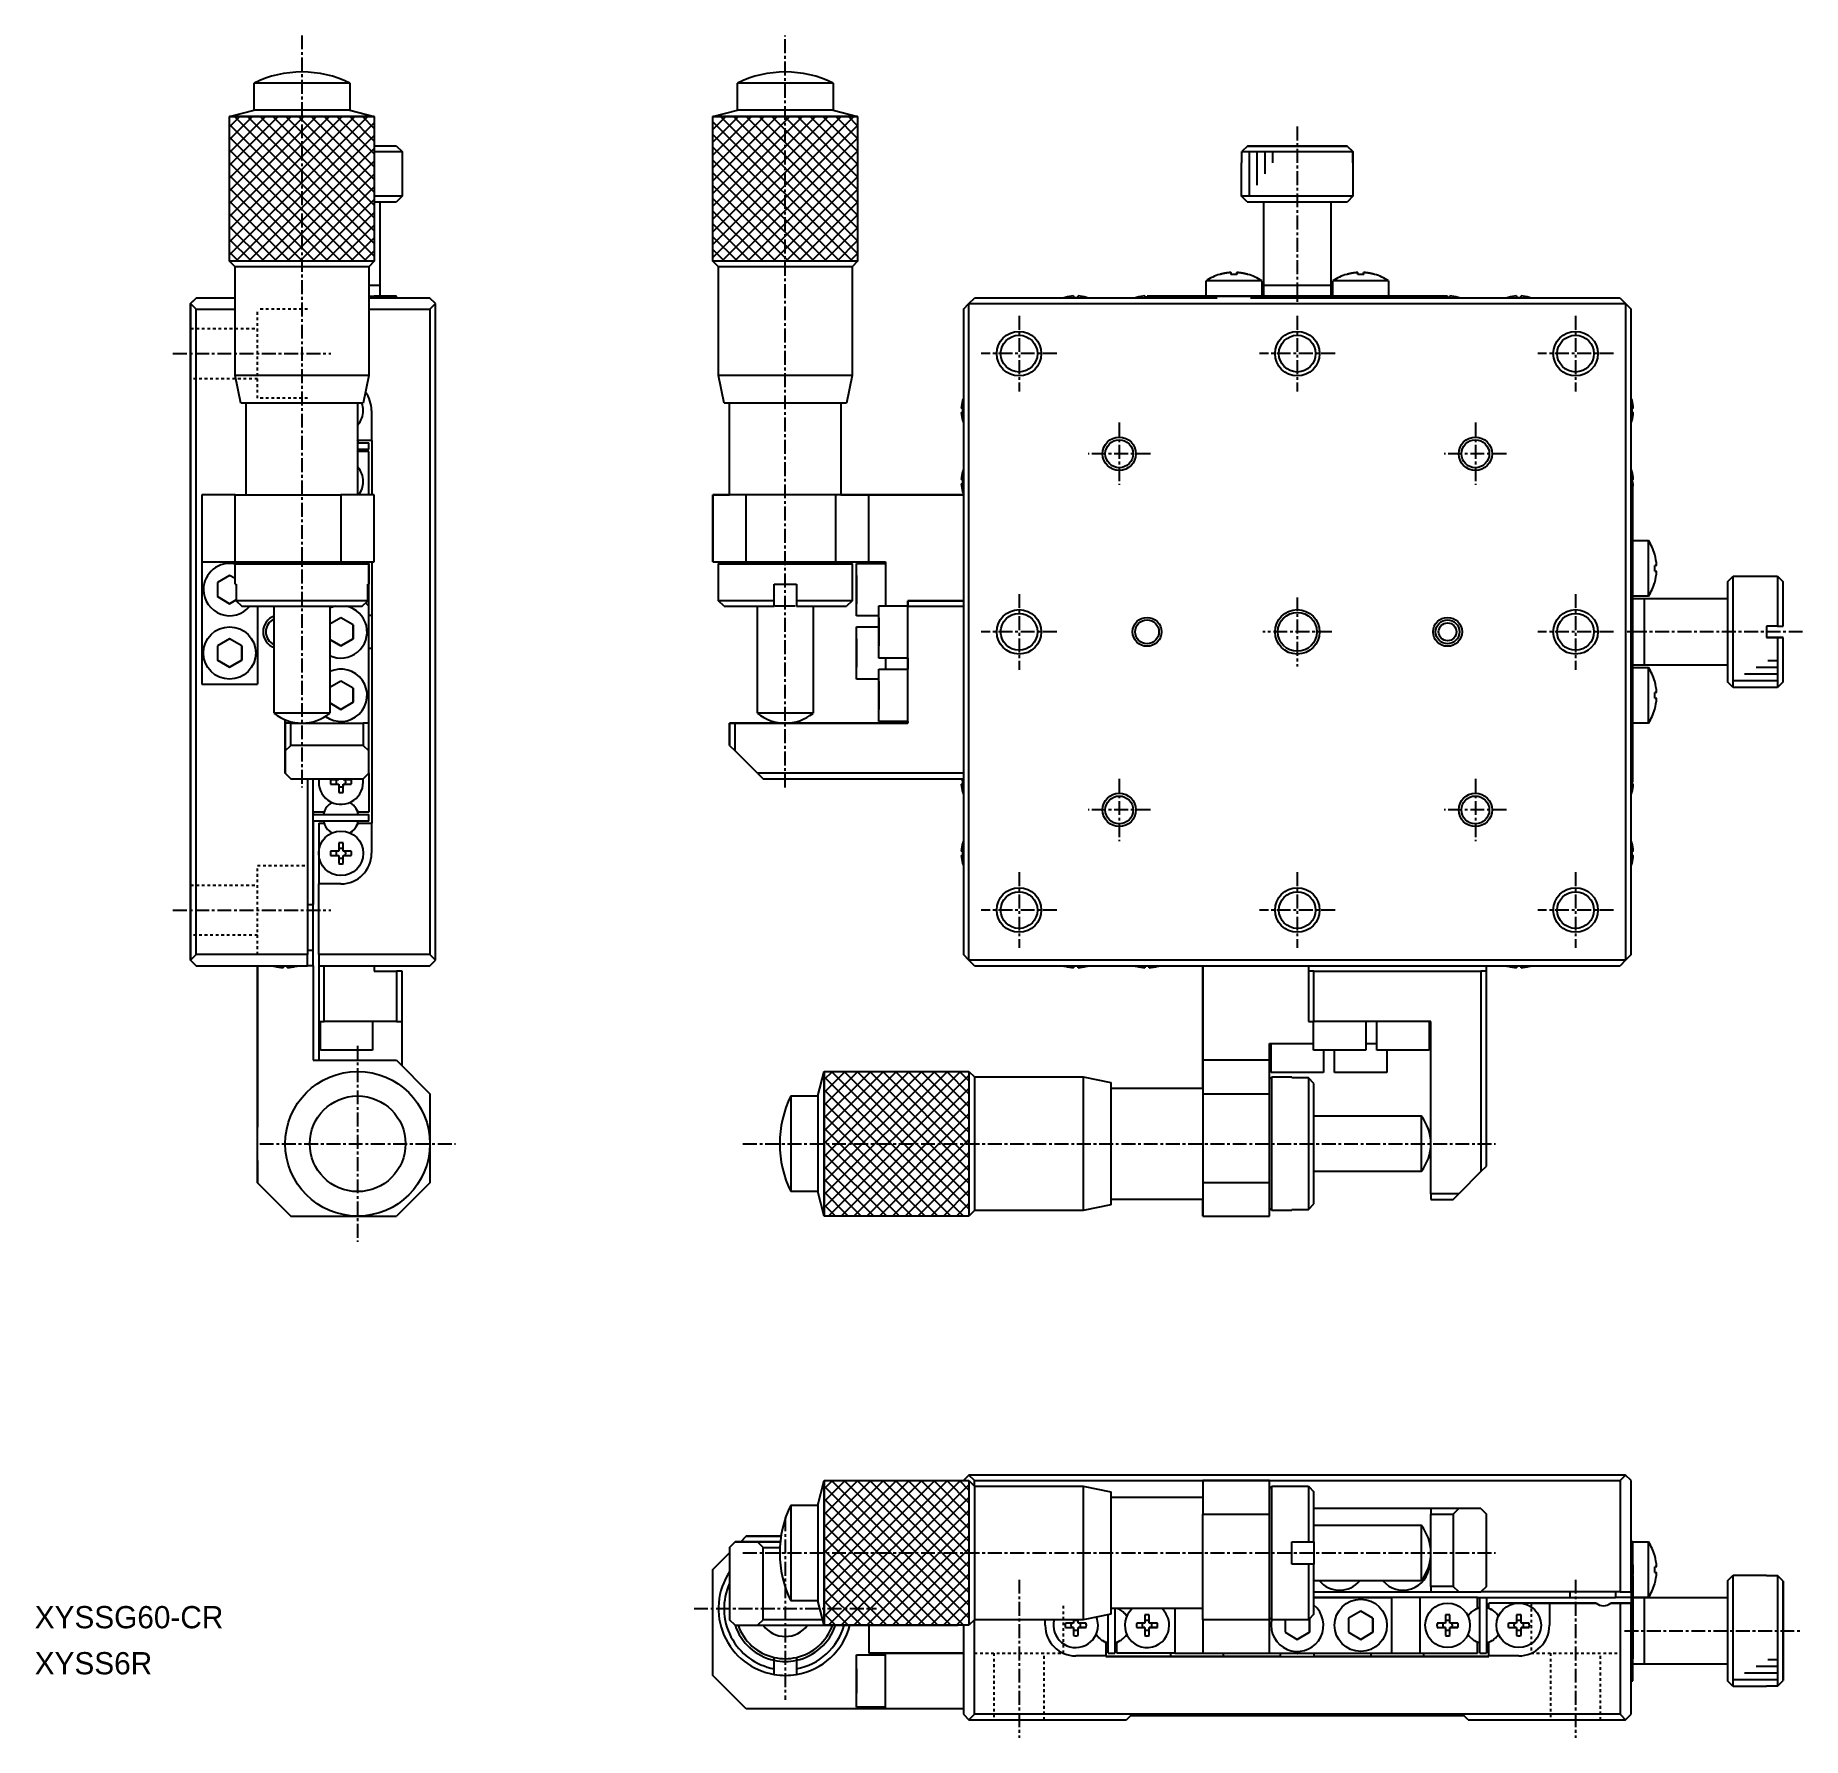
# Model space of a CAD drawing. Extents: x 79 to 238, y 76 to 229.
import ezdxf

# ---------------------------------------------------------------- set-up
doc = ezdxf.new("R2010")
doc.units = 0
doc.linetypes.add('CENTER', pattern=[2, 1.25, -0.25, 0.25, -0.25])
doc.linetypes.add('DOT', pattern=[0.5, 0.25, -0.25])
doc.layers.get('0').update_dxf_attribs({"linetype": 'CONTINUOUS'})
doc.layers.add('CENTER', color=1, linetype='CENTER')

msp = doc.modelspace()

# ---------------------------------------------------------------- texts
at = {"color": 7, "linetype": 'CONTINUOUS'}
for s, p in [('XYSSG60-CR', (79.02, 85.41)), ('XYSS6R', (79.02, 81.27))]:
    msp.add_text(s, height=2, dxfattribs=at).set_placement(p)

# ---------------------------------------------------------------- linework, layer by layer
at = {"color": 7, "linetype": 'CONTINUOUS'}
for p, q in [((98.73, 221.84), (98.73, 224.25)), ((107.33, 224.25), (98.73, 224.25)), ((107.33, 224.25), (107.33, 221.84)), ((142.15, 221.84), (142.15, 224.25)), ((146.45, 224.25), (142.15, 224.25)), ((150.75, 224.25), (146.45, 224.25)), ((150.75, 224.25), (150.75, 221.84)), ((96.53, 221.25), (98.73, 221.84)), ((96.53, 221.25), (109.53, 221.25)), ((96.53, 208.25), (96.53, 221.25)), ((107.33, 221.84), (98.73, 221.84)), ((107.33, 221.84), (109.53, 221.25)), ((109.53, 221.25), (109.53, 208.25)), ((139.95, 221.25), (142.15, 221.84)), ((146.45, 221.25), (139.95, 221.25)), ((139.95, 208.25), (139.95, 221.25)), ((139.95, 208.25), (139.95, 221.25)), ((139.95, 221.25), (152.95, 221.25)), ((146.45, 221.84), (142.15, 221.84)), ((150.75, 221.84), (146.45, 221.84)), ((152.95, 221.25), (146.45, 221.25)), ((150.75, 221.84), (152.95, 221.25)), ((152.95, 221.25), (152.95, 208.25)), ((152.95, 221.25), (152.95, 208.25)), ((111.53, 218.6), (109.53, 218.6)), ((109.53, 218.1), (112.03, 218.1)), ((111.53, 218.6), (112.03, 218.1)), ((112.03, 218.1), (112.03, 214.1)), ((187.98, 218.6), (187.48, 218.1)), ((187.48, 218.1), (197.43, 218.1)), ((187.48, 217.1), (187.48, 218.1)), ((187.98, 218.6), (196.92, 218.6)), ((196.92, 218.6), (187.98, 218.6)), ((196.92, 218.6), (197.43, 218.1)), ((197.43, 218.1), (196.92, 218.6)), ((196.92, 218.6), (196.92, 218.6)), ((197.43, 218.1), (197.43, 217.1)), ((197.43, 217.1), (197.43, 218.1)), ((187.45, 217.1), (187.48, 217.1)), ((187.45, 217.1), (187.48, 217.1)), ((187.45, 214.1), (187.45, 217.1)), ((197.43, 217.1), (197.43, 217.1)), ((197.43, 217.1), (197.45, 217.1)), ((197.43, 217.1), (197.45, 217.1)), ((197.45, 217.1), (197.45, 214.1)), ((112.03, 214.1), (109.53, 214.1)), ((109.53, 213.6), (111.53, 213.6)), ((109.53, 213.6), (110.03, 213.6)), ((109.53, 213.6), (110.03, 213.6)), ((110.03, 213.6), (110.03, 206.1)), ((110.03, 213.6), (111.53, 213.6)), ((112.03, 214.1), (111.53, 213.6)), ((197.45, 214.1), (187.45, 214.1)), ((187.95, 213.6), (187.45, 214.1)), ((187.95, 213.6), (196.95, 213.6)), ((189.45, 206.1), (189.45, 213.6)), ((195.45, 213.6), (195.45, 206.1)), ((197.45, 214.1), (196.95, 213.6)), ((97.03, 207.75), (96.53, 208.25)), ((109.53, 208.25), (96.53, 208.25)), ((109.53, 208.25), (109.03, 207.75)), ((146.45, 208.25), (139.95, 208.25)), ((140.45, 207.75), (139.95, 208.25)), ((152.95, 208.25), (139.95, 208.25)), ((152.95, 208.25), (146.45, 208.25)), ((152.95, 208.25), (152.45, 207.75)), ((109.03, 207.75), (97.03, 207.75)), ((97.03, 198), (97.03, 207.75)), ((109.03, 207.75), (109.03, 198)), ((140.45, 198), (140.45, 207.75)), ((146.45, 207.75), (140.45, 207.75)), ((152.45, 207.75), (146.45, 207.75)), ((152.45, 207.75), (152.45, 198)), ((184.25, 205.1), (184.25, 206.49)), ((189.25, 206.49), (184.25, 206.49)), ((186.49, 207.24), (186.49, 207.24)), ((187.01, 207.24), (187.01, 207.07)), ((187.01, 207.24), (187.01, 207.07)), ((189.25, 206.49), (189.25, 205.1)), ((200.65, 206.49), (195.65, 206.49)), ((195.65, 205.1), (195.65, 206.49)), ((197.89, 207.24), (197.89, 207.24)), ((198.41, 207.24), (198.41, 207.07)), ((198.41, 207.24), (198.41, 207.07)), ((200.65, 206.49), (200.65, 205.1)), ((93.03, 204.45), (93.53, 204.95)), ((93.53, 204.95), (93.03, 204.45)), ((97.03, 204.95), (93.53, 204.95)), ((109.03, 206.1), (110.03, 206.1)), ((109.03, 206.1), (110.03, 206.1)), ((109.03, 205.1), (109.53, 205.1)), ((114.53, 204.95), (109.03, 204.95)), ((111.53, 205.1), (109.53, 205.1)), ((110.03, 206.1), (110.03, 205.1)), ((111.53, 204.95), (111.53, 205.1)), ((115.03, 204.45), (114.53, 204.95)), ((162.95, 204.45), (163.45, 204.95)), ((185.25, 204.95), (163.45, 204.95)), ((171.6, 205.01), (171.62, 205.01)), ((171.6, 205.01), (171.62, 205.01)), ((172.35, 205.14), (172.35, 205.01)), ((172.35, 205.01), (172.75, 205.01)), ((172.75, 205.01), (172.75, 205.14)), ((173.48, 205.01), (173.5, 205.01)), ((173.48, 205.01), (173.5, 205.01)), ((178, 205.01), (178.02, 205.01)), ((178, 205.01), (178.02, 205.01)), ((178.75, 205.14), (178.75, 205.01)), ((178.75, 205.01), (179.15, 205.01)), ((180.95, 205.1), (178.95, 205.1)), ((178.95, 205.01), (178.95, 205.1)), ((178.95, 205.1), (178.95, 204.95)), ((179.15, 205.1), (178.95, 205.1)), ((180.95, 205.1), (179.48, 205.1)), ((203.95, 205.1), (180.95, 205.1)), ((180.95, 205.1), (184.25, 205.1)), ((181.95, 205.1), (183.6, 205.1)), ((181.95, 205.1), (183.6, 205.1)), ((183.6, 205.1), (189.95, 205.1)), ((189.45, 205.1), (183.6, 205.1)), ((196.85, 204.95), (188.25, 204.95)), ((189.25, 205.1), (189.45, 205.1)), ((189.45, 206.1), (195.45, 206.1)), ((189.45, 206.1), (195.45, 206.1)), ((189.45, 205.1), (189.45, 206.1)), ((194.96, 205.1), (201.3, 205.1)), ((195.45, 206.1), (195.45, 205.1)), ((201.3, 205.1), (195.45, 205.1)), ((195.45, 205.1), (195.65, 205.1)), ((199.45, 204.95), (196.85, 204.95)), ((221.45, 204.95), (199.45, 204.95)), ((200.65, 205.1), (203.95, 205.1)), ((201.3, 205.1), (202.95, 205.1)), ((201.3, 205.1), (202.95, 205.1)), ((205.95, 205.1), (203.95, 205.1)), ((205.42, 205.1), (203.95, 205.1)), ((205.95, 205.1), (205.75, 205.1)), ((205.95, 204.95), (205.95, 205.1)), ((205.95, 205.01), (206.15, 205.01)), ((206.15, 205.01), (206.15, 205.14)), ((206.88, 205.01), (206.9, 205.01)), ((206.88, 205.01), (206.9, 205.01)), ((211.4, 205.01), (211.42, 205.01)), ((211.4, 205.01), (211.42, 205.01)), ((212.15, 205.14), (212.15, 205.01)), ((212.15, 205.01), (212.55, 205.01)), ((212.55, 205.01), (212.55, 205.14)), ((213.28, 205.01), (213.3, 205.01)), ((213.28, 205.01), (213.3, 205.01)), ((221.45, 204.95), (221.95, 204.45)), ((93.03, 204.45), (93.38, 204.8)), ((93.38, 204.8), (93.03, 204.45)), ((93.03, 145.45), (93.03, 204.45)), ((93.03, 204.45), (93.03, 145.45)), ((93.03, 204.45), (93.53, 203.95)), ((93.53, 145.95), (93.53, 203.95)), ((93.53, 203.95), (97.03, 203.95)), ((109.03, 203.95), (114.53, 203.95)), ((114.53, 203.95), (115.03, 204.45)), ((114.53, 203.95), (114.53, 145.95)), ((115.03, 145.45), (115.03, 204.45)), ((162.45, 203.95), (162.95, 204.45)), ((162.45, 203.95), (162.45, 145.95)), ((162.95, 145.45), (162.95, 204.45)), ((162.95, 204.45), (221.95, 204.45)), ((221.95, 204.45), (221.95, 145.45)), ((221.95, 204.45), (222.45, 203.95)), ((222.45, 145.95), (222.45, 203.95)), ((93.03, 197.7), (93.03, 202.2)), ((93.03, 199.95), (93.03, 202.2)), ((93.03, 197.7), (93.03, 199.95)), ((109.03, 198), (97.03, 198)), ((97.53, 195.5), (97.03, 198)), ((109.03, 198), (108.53, 195.5)), ((146.45, 198), (140.45, 198)), ((140.95, 195.5), (140.45, 198)), ((152.45, 198), (146.45, 198)), ((152.45, 198), (151.95, 195.5)), ((108.53, 195.5), (97.53, 195.5)), ((98.03, 195.5), (97.53, 195.5)), ((108.28, 195.5), (97.78, 195.5)), ((98.03, 195.5), (97.78, 195.5)), ((98.03, 187.25), (98.03, 195.5)), ((108.03, 195.5), (108.03, 187.25)), ((108.28, 195.5), (108.03, 195.5)), ((108.53, 195.5), (108.03, 195.5)), ((146.45, 195.5), (140.95, 195.5)), ((141.45, 187.25), (141.45, 195.5)), ((151.95, 195.5), (146.45, 195.5)), ((151.45, 195.5), (151.45, 187.25)), ((162.4, 195.78), (162.4, 195.8)), ((222.51, 195.8), (222.51, 195.78)), ((109.28, 194.85), (109.28, 192.15)), ((162.4, 195.05), (162.26, 195.05)), ((162.26, 194.65), (162.4, 194.65)), ((162.4, 194.65), (162.4, 195.05)), ((162.4, 193.9), (162.4, 193.92)), ((222.64, 195.05), (222.51, 195.05)), ((222.51, 195.05), (222.51, 194.65)), ((222.51, 194.65), (222.64, 194.65)), ((222.51, 193.92), (222.51, 193.9)), ((108.03, 192.23), (108.07, 192.15)), ((109.28, 192.15), (108.07, 192.15)), ((109.28, 192.15), (109.33, 192.15)), ((109.33, 187.25), (109.33, 192.15)), ((108.03, 191.95), (109.03, 191.95)), ((109.03, 191.35), (108.03, 191.35)), ((108.07, 191.15), (108.03, 191.08)), ((108.07, 191.15), (108.03, 191.08)), ((109.03, 191.15), (108.07, 191.15)), ((109.03, 191.35), (109.03, 191.95)), ((109.03, 187.25), (109.03, 191.15)), ((162.4, 189.38), (162.4, 189.4)), ((162.4, 189.38), (162.4, 189.4)), ((222.51, 189.4), (222.51, 189.38)), ((222.51, 189.4), (222.51, 189.38)), ((162.4, 188.65), (162.26, 188.65)), ((162.26, 188.25), (162.4, 188.25)), ((162.4, 188.25), (162.4, 188.65)), ((162.4, 187.5), (162.4, 187.52)), ((162.4, 187.5), (162.4, 187.52)), ((222.64, 188.65), (222.51, 188.65)), ((222.51, 188.65), (222.51, 188.25)), ((222.51, 188.45), (222.6, 188.45)), ((222.6, 188.45), (222.51, 188.45)), ((222.6, 186.45), (222.6, 188.45)), ((222.6, 188.25), (222.64, 188.25)), ((97.03, 187.25), (94.03, 187.25)), ((94.03, 187.25), (94.03, 181.25)), ((94.03, 187.25), (94.03, 185.75)), ((97.03, 187.25), (106.53, 187.25)), ((97.03, 181.25), (97.03, 187.25)), ((109.53, 187.25), (106.53, 187.25)), ((106.53, 187.25), (106.53, 181.25)), ((109.53, 181.25), (109.53, 187.25)), ((139.95, 181.25), (139.95, 187.25)), ((139.95, 187.25), (139.95, 181.25)), ((142.95, 187.25), (139.95, 187.25)), ((139.95, 187.25), (141.45, 187.25)), ((150.95, 187.25), (142.95, 187.25)), ((142.95, 181.25), (142.95, 187.25)), ((153.95, 187.25), (150.95, 187.25)), ((150.95, 187.25), (150.95, 181.25)), ((151.45, 187.25), (153.95, 187.25)), ((153.95, 187.25), (162.45, 187.25)), ((162.45, 187.25), (153.95, 187.25)), ((153.95, 181.25), (153.95, 187.25)), ((222.6, 180.65), (222.6, 186.45)), ((94.03, 182.75), (94.03, 181.25)), ((222.6, 183.15), (223.99, 183.15)), ((223.99, 178.15), (223.99, 183.15)), ((94.03, 181.25), (94.03, 170.25)), ((94.03, 181.25), (94.03, 170.25)), ((94.03, 181.25), (97.03, 181.25)), ((97.03, 181.25), (98.28, 181.25)), ((97.03, 181.05), (97.23, 181.25)), ((97.03, 181.05), (109.03, 181.05)), ((97.03, 179.25), (97.03, 181.05)), ((98.28, 181.25), (106.53, 181.25)), ((106.53, 181.25), (109.53, 181.25)), ((108.83, 181.25), (109.03, 181.05)), ((109.03, 181.05), (109.03, 181.25)), ((109.03, 181.05), (109.03, 179.25)), ((109.03, 179.25), (109.03, 181.05)), ((109.33, 176.95), (109.33, 181.25)), ((139.95, 181.25), (142.95, 181.25)), ((140.45, 181.05), (140.65, 181.25)), ((140.45, 181.05), (152.45, 181.05)), ((140.45, 177.75), (140.45, 181.05)), ((142.95, 181.25), (150.95, 181.25)), ((150.95, 181.25), (153.95, 181.25)), ((152.25, 181.25), (152.45, 181.05)), ((152.45, 181.05), (152.45, 177.75)), ((152.85, 181.1), (155.45, 181.1)), ((152.85, 176.4), (152.85, 181.1)), ((152.85, 178.75), (152.85, 181.1)), ((153.95, 181.25), (155.45, 181.25)), ((155.45, 181.25), (155.45, 177.3)), ((155.45, 181.25), (155.45, 181.1)), ((224.57, 181.91), (224.56, 181.91)), ((96.53, 180.02), (95.43, 179.39)), ((97.03, 179.73), (96.53, 180.02)), ((152.85, 180.02), (152.85, 179.39)), ((152.85, 179.39), (152.85, 180.02)), ((222.6, 169.25), (222.6, 180.65)), ((224.74, 180.91), (224.56, 180.91)), ((224.56, 180.39), (224.74, 180.39)), ((231.1, 179.45), (231.6, 179.95)), ((231.1, 179.45), (231.1, 170.45)), ((231.1, 179.45), (231.1, 177.95)), ((231.6, 179.95), (235.6, 179.95)), ((231.6, 169.95), (231.6, 179.95)), ((235.6, 179.95), (235.6, 175.45)), ((235.6, 179.95), (236.1, 179.45)), ((236.1, 175.45), (236.1, 179.45)), ((95.43, 179.39), (95.43, 178.12)), ((96.53, 177.48), (95.43, 178.12)), ((95.43, 178.12), (96.53, 177.48)), ((97.03, 179.25), (97.11, 179.25)), ((97.11, 179.25), (97.11, 177.75)), ((108.94, 177.75), (108.94, 179.25)), ((108.94, 179.25), (109.03, 179.25)), ((109.03, 177.25), (109.03, 179.25)), ((145.45, 179.25), (147.45, 179.25)), ((145.45, 177.75), (145.45, 179.25)), ((147.45, 179.25), (147.45, 177.75)), ((152.85, 179.39), (152.85, 178.12)), ((152.85, 178.12), (152.85, 179.39)), ((152.85, 176.4), (152.85, 178.75)), ((152.85, 178.12), (152.85, 177.48)), ((152.85, 177.48), (152.85, 178.12)), ((223.99, 178.15), (222.6, 178.15)), ((222.6, 177.95), (223.6, 177.95)), ((223.6, 177.95), (223.6, 171.95)), ((223.6, 177.95), (223.6, 171.95)), ((223.6, 177.95), (231.1, 177.95)), ((224.56, 179.39), (224.57, 179.39)), ((224.56, 179.39), (224.57, 179.39)), ((231.1, 177.95), (231.1, 171.95)), ((231.1, 177.95), (231.1, 174.95)), ((97.11, 177.82), (96.53, 177.48)), ((96.53, 177.48), (97.11, 177.82)), ((108.94, 177.75), (97.11, 177.75)), ((97.11, 177.75), (97.62, 177.25)), ((97.62, 177.25), (108.43, 177.25)), ((99.03, 177.25), (99.03, 170.25)), ((100.53, 167.63), (100.53, 177.25)), ((105.53, 177.25), (105.53, 167.63)), ((108.43, 177.25), (108.94, 177.75)), ((108.73, 177.55), (109.03, 177.25)), ((109.03, 166.75), (109.03, 177.25)), ((109.03, 176.45), (109.33, 176.45)), ((109.33, 172.95), (109.33, 176.95)), ((145.45, 177.75), (140.45, 177.75)), ((140.95, 177.25), (140.45, 177.75)), ((140.95, 177.25), (145.45, 177.25)), ((143.95, 167.63), (143.95, 177.25)), ((145.45, 177.25), (145.45, 177.75)), ((147.35, 177.25), (145.51, 177.25)), ((152.45, 177.75), (147.45, 177.75)), ((147.45, 177.75), (147.45, 177.25)), ((147.45, 177.25), (151.95, 177.25)), ((148.95, 177.25), (148.95, 167.63)), ((152.45, 177.75), (151.95, 177.25)), ((154.85, 176.4), (152.85, 176.4)), ((154.85, 172.6), (154.85, 177.3)), ((154.85, 174.95), (154.85, 177.3)), ((154.85, 177.3), (157.45, 177.3)), ((157.45, 177.75), (161.95, 177.75)), ((162.45, 177.75), (157.45, 177.75)), ((157.45, 177.3), (157.45, 177.75)), ((157.45, 177.75), (157.45, 177.25)), ((157.45, 177.25), (162.45, 177.25)), ((157.45, 166.75), (157.45, 177.25)), ((161.95, 177.75), (162.45, 177.75)), ((106.53, 176.22), (105.53, 175.65)), ((107.63, 175.59), (106.53, 176.22)), ((107.63, 175.59), (107.63, 174.32)), ((107.63, 174.32), (107.63, 175.59)), ((152.85, 170.7), (152.85, 175.4)), ((152.85, 175.4), (154.85, 175.4)), ((152.85, 173.05), (152.85, 175.4)), ((154.85, 176.22), (154.85, 175.59)), ((154.85, 175.59), (154.85, 176.22)), ((154.85, 175.59), (154.85, 174.32)), ((154.85, 174.32), (154.85, 175.59)), ((154.85, 172.6), (154.85, 174.95)), ((231.1, 174.95), (231.1, 171.95)), ((235.6, 175.45), (234.6, 175.45)), ((234.6, 175.45), (234.6, 174.45)), ((235.6, 175.45), (236.1, 175.45)), ((96.53, 174.32), (95.43, 173.69)), ((95.43, 173.69), (95.43, 172.42)), ((97.63, 173.69), (96.53, 174.32)), ((97.63, 173.69), (97.63, 172.42)), ((97.63, 172.42), (97.63, 173.69)), ((106.53, 173.68), (105.53, 174.26)), ((105.53, 174.26), (106.53, 173.68)), ((107.63, 174.32), (106.53, 173.68)), ((106.53, 173.68), (107.63, 174.32)), ((109.33, 173.45), (109.03, 173.45)), ((152.85, 174.32), (152.85, 173.69)), ((152.85, 173.69), (152.85, 174.32)), ((152.85, 173.69), (152.85, 172.42)), ((152.85, 172.42), (152.85, 173.69)), ((154.85, 174.32), (154.85, 173.68)), ((154.85, 173.68), (154.85, 174.32)), ((234.6, 174.45), (235.6, 174.45)), ((235.6, 174.45), (234.6, 174.45)), ((235.6, 174.45), (236.1, 174.45)), ((236.1, 174.45), (235.6, 174.45)), ((235.6, 174.45), (235.6, 169.95)), ((236.1, 170.45), (236.1, 174.45)), ((96.53, 171.78), (95.43, 172.42)), ((95.43, 172.42), (96.53, 171.78)), ((97.63, 172.42), (96.53, 171.78)), ((96.53, 171.78), (97.63, 172.42)), ((109.33, 157.75), (109.33, 172.95)), ((152.85, 170.7), (152.85, 173.05)), ((152.85, 172.42), (152.85, 171.78)), ((152.85, 171.78), (152.85, 172.42)), ((157.45, 172.6), (154.85, 172.6)), ((154.85, 166.9), (154.85, 171.6)), ((154.85, 169.25), (154.85, 171.6)), ((154.85, 171.6), (157.45, 171.6)), ((155.45, 172.6), (155.45, 171.6)), ((157.45, 172.6), (157.45, 171.6)), ((223.6, 171.95), (222.6, 171.95)), ((222.6, 171.75), (223.99, 171.75)), ((231.1, 171.95), (223.6, 171.95)), ((223.99, 166.75), (223.99, 171.75)), ((231.1, 171.95), (231.1, 170.45)), ((94.03, 170.25), (99.03, 170.25)), ((106.53, 170.52), (105.53, 169.95)), ((107.63, 169.89), (106.53, 170.52)), ((154.85, 170.7), (152.85, 170.7)), ((154.85, 170.52), (154.85, 169.89)), ((154.85, 169.89), (154.85, 170.52)), ((224.57, 170.51), (224.56, 170.51)), ((231.6, 169.95), (231.1, 170.45)), ((235.6, 169.95), (231.6, 169.95)), ((236.1, 170.45), (235.6, 169.95)), ((106.53, 167.98), (105.53, 168.56)), ((105.53, 168.56), (106.53, 167.98)), ((107.63, 168.62), (106.53, 167.98)), ((106.53, 167.98), (107.63, 168.62)), ((107.63, 169.89), (107.63, 168.62)), ((107.63, 168.62), (107.63, 169.89)), ((154.85, 169.89), (154.85, 168.62)), ((154.85, 168.62), (154.85, 169.89)), ((154.85, 166.9), (154.85, 169.25)), ((154.85, 168.62), (154.85, 167.98)), ((154.85, 167.98), (154.85, 168.62)), ((222.6, 168.18), (222.6, 169.25)), ((224.74, 169.51), (224.56, 169.51)), ((224.56, 168.99), (224.74, 168.99)), ((105.53, 167.63), (100.53, 167.63)), ((101.53, 166.75), (101.53, 167.04)), ((101.53, 167.04), (101.53, 166.75)), ((101.53, 162.25), (101.53, 166.75)), ((102.03, 166.75), (101.53, 166.75)), ((101.53, 166.75), (101.53, 164.25)), ((102.03, 166.75), (108.53, 166.75)), ((102.03, 164.75), (102.03, 166.75)), ((109.03, 166.75), (108.53, 166.75)), ((108.53, 166.75), (108.53, 164.75)), ((109.03, 164.25), (109.03, 166.75)), ((141.45, 164.75), (141.45, 166.75)), ((141.45, 166.75), (141.45, 164.75)), ((141.95, 166.75), (141.45, 166.75)), ((141.45, 166.75), (141.95, 166.75)), ((146.45, 166.75), (141.95, 166.75)), ((141.95, 166.75), (157.45, 166.75)), ((141.95, 164.25), (141.95, 166.75)), ((146.45, 167.63), (143.95, 167.63)), ((148.95, 167.63), (146.45, 167.63)), ((157.45, 166.75), (146.45, 166.75)), ((157.45, 166.9), (154.85, 166.9)), ((157.45, 166.9), (157.45, 166.75)), ((222.6, 163.45), (222.6, 168.18)), ((223.99, 166.75), (222.6, 166.75)), ((224.56, 167.99), (224.57, 167.99)), ((224.56, 167.99), (224.57, 167.99)), ((101.53, 164.25), (102.03, 164.75)), ((101.53, 164.25), (101.53, 162.25)), ((108.53, 164.75), (102.03, 164.75)), ((108.53, 164.75), (109.03, 164.25)), ((109.03, 162.25), (109.03, 164.25)), ((141.45, 164.75), (141.95, 164.25)), ((143.95, 162.25), (141.95, 164.25)), ((101.53, 162.25), (102.03, 161.75)), ((102.03, 161.75), (101.53, 162.25)), ((109.03, 162.25), (108.53, 161.75)), ((109.03, 162.25), (109.03, 158.75)), ((162.45, 162.25), (143.95, 162.25)), ((143.95, 162.25), (144.45, 161.75)), ((222.6, 161.45), (222.6, 163.45)), ((102.03, 161.75), (108.53, 161.75)), ((103.53, 161.75), (103.53, 145.95)), ((104.03, 158.75), (104.03, 161.75)), ((106.33, 161.65), (105.6, 161.65)), ((105.6, 161.25), (106.33, 161.25)), ((106.33, 161.75), (106.33, 161.65)), ((106.33, 161.25), (106.33, 160.52)), ((106.73, 161.75), (106.73, 161.65)), ((106.73, 161.65), (106.73, 161.75)), ((107.45, 161.65), (106.73, 161.65)), ((106.73, 160.52), (106.73, 161.25)), ((106.73, 161.25), (107.45, 161.25)), ((106.73, 161.25), (106.73, 161.07)), ((106.73, 160.52), (106.73, 161.07)), ((144.45, 161.75), (162.45, 161.75)), ((162.4, 161.65), (162.26, 161.65)), ((162.26, 161.25), (162.4, 161.25)), ((162.4, 161.25), (162.4, 161.65)), ((162.4, 160.5), (162.4, 160.52)), ((162.4, 160.5), (162.4, 160.52)), ((222.51, 161.65), (222.51, 161.25)), ((222.51, 161.45), (222.6, 161.45)), ((222.51, 161.25), (222.64, 161.25)), ((222.51, 160.52), (222.51, 160.5)), ((222.51, 160.52), (222.51, 160.5)), ((222.64, 161.65), (222.6, 161.65)), ((105.15, 159.05), (104.98, 158.75)), ((108.07, 158.75), (107.9, 159.05)), ((108.07, 158.75), (107.9, 159.05)), ((104.98, 158.75), (104.03, 158.75)), ((104.03, 158.75), (104.03, 158.55)), ((104.03, 158.55), (104.03, 158.75)), ((104.03, 158.55), (109.03, 158.55)), ((104.03, 157.95), (104.03, 158.55)), ((104.03, 157.95), (104.03, 150.45)), ((104.03, 150.45), (104.03, 157.95)), ((109.03, 157.95), (104.03, 157.95)), ((104.53, 157.75), (104.53, 155.05)), ((104.53, 157.75), (104.98, 157.75)), ((104.98, 157.75), (105.15, 157.46)), ((107.9, 157.46), (108.07, 157.75)), ((109.03, 158.75), (108.07, 158.75)), ((108.07, 157.75), (109.28, 157.75)), ((109.03, 157.95), (109.03, 158.55)), ((109.28, 157.75), (109.28, 155.05)), ((109.28, 157.75), (109.33, 157.75)), ((106.33, 155.98), (106.33, 155.25)), ((106.73, 155.25), (106.73, 155.98)), ((162.4, 155.98), (162.4, 156)), ((222.51, 156), (222.51, 155.98)), ((104.53, 155.05), (104.53, 152.3)), ((106.33, 155.25), (105.6, 155.25)), ((105.6, 154.85), (106.33, 154.85)), ((106.33, 154.85), (106.33, 154.12)), ((107.45, 155.25), (106.73, 155.25)), ((106.73, 154.85), (107.45, 154.85)), ((106.73, 154.12), (106.73, 154.85)), ((162.4, 155.25), (162.26, 155.25)), ((162.26, 154.85), (162.4, 154.85)), ((162.4, 154.85), (162.4, 155.25)), ((162.4, 154.1), (162.4, 154.12)), ((222.51, 155.25), (222.51, 154.85)), ((222.64, 155.25), (222.51, 155.25)), ((222.51, 154.85), (222.64, 154.85)), ((222.51, 154.12), (222.51, 154.1)), ((93.03, 147.7), (93.03, 152.2)), ((93.03, 149.95), (93.03, 152.2)), ((104.53, 145.95), (104.53, 152.3)), ((106.53, 152.3), (104.53, 152.3)), ((93.03, 147.7), (93.03, 149.95)), ((103.53, 150.45), (104.03, 150.45)), ((104.03, 146.35), (104.03, 150.45)), ((103.53, 146.35), (104.03, 146.35)), ((104.03, 144.95), (104.03, 146.35)), ((93.53, 145.95), (93.03, 145.45)), ((93.53, 144.95), (93.03, 145.45)), ((93.03, 145.45), (93.53, 144.95)), ((93.03, 145.45), (93.38, 145.1)), ((93.38, 145.1), (93.03, 145.45)), ((103.53, 145.95), (93.53, 145.95)), ((93.53, 144.95), (103.53, 144.95)), ((99.03, 125.45), (99.03, 144.95)), ((99.03, 144.95), (99.03, 137.95)), ((100.6, 144.9), (100.58, 144.9)), ((101.73, 144.9), (101.33, 144.9)), ((101.33, 144.9), (101.33, 144.77)), ((101.73, 144.77), (101.73, 144.9)), ((102.48, 144.9), (102.45, 144.9)), ((103.53, 144.95), (103.53, 145.95)), ((104.03, 144.95), (103.53, 144.95)), ((104.03, 144.95), (104.03, 136.45)), ((114.53, 145.95), (104.53, 145.95)), ((104.53, 145.95), (104.53, 144.95)), ((104.53, 144.95), (114.53, 144.95)), ((104.53, 144.95), (104.53, 139.95)), ((105.03, 139.95), (105.03, 144.95)), ((109.53, 144.95), (109.53, 144.45)), ((115.03, 145.45), (114.53, 145.95)), ((114.53, 144.95), (115.03, 145.45)), ((162.95, 145.45), (162.45, 145.95)), ((221.95, 145.45), (162.95, 145.45)), ((163.45, 144.95), (162.95, 145.45)), ((163.45, 144.95), (221.45, 144.95)), ((171.62, 144.9), (171.6, 144.9)), ((171.62, 144.9), (171.6, 144.9)), ((172.75, 144.9), (172.35, 144.9)), ((172.35, 144.9), (172.35, 144.77)), ((172.75, 144.77), (172.75, 144.9)), ((173.5, 144.9), (173.48, 144.9)), ((173.5, 144.9), (173.48, 144.9)), ((178.02, 144.9), (178, 144.9)), ((178.02, 144.9), (178, 144.9)), ((179.15, 144.9), (178.75, 144.9)), ((178.75, 144.9), (178.75, 144.77)), ((179.15, 144.77), (179.15, 144.9)), ((179.9, 144.9), (179.88, 144.9)), ((179.9, 144.9), (179.88, 144.9)), ((183.95, 133.95), (183.95, 144.95)), ((183.95, 144.95), (183.95, 136.45)), ((193.45, 144.95), (193.45, 144.45)), ((209.45, 144.45), (209.45, 144.95)), ((211.42, 144.9), (211.4, 144.9)), ((211.42, 144.9), (211.4, 144.9)), ((212.55, 144.9), (212.15, 144.9)), ((212.15, 144.9), (212.15, 144.77)), ((212.55, 144.77), (212.55, 144.9)), ((213.3, 144.9), (213.28, 144.9)), ((213.3, 144.9), (213.28, 144.9)), ((221.95, 145.45), (221.45, 144.95)), ((222.45, 145.95), (221.95, 145.45)), ((109.53, 144.45), (111.53, 144.45)), ((112.03, 144.45), (111.53, 144.45)), ((111.53, 144.45), (111.53, 139.95)), ((112.03, 139.95), (112.03, 144.45)), ((193.45, 144.45), (193.45, 139.95)), ((193.95, 144.45), (193.45, 144.45)), ((193.95, 144.45), (208.95, 144.45)), ((193.95, 139.95), (193.95, 144.45)), ((208.95, 144.45), (208.95, 126.45)), ((209.45, 144.45), (208.95, 144.45)), ((209.45, 126.95), (209.45, 144.45)), ((104.53, 139.95), (104.53, 136.45)), ((104.53, 139.95), (105.03, 139.95)), ((104.68, 137.35), (104.68, 139.95)), ((111.53, 139.95), (105.03, 139.95)), ((109.38, 139.95), (109.38, 137.35)), ((111.53, 139.95), (112.03, 139.95)), ((112.03, 135.95), (112.03, 139.95)), ((193.45, 139.95), (193.95, 139.95)), ((193.9, 137.35), (193.9, 139.95)), ((204.45, 139.95), (193.95, 139.95)), ((198.6, 139.95), (198.6, 137.35)), ((199.6, 137.35), (199.6, 139.95)), ((204.3, 139.95), (204.3, 137.35)), ((204.45, 124.45), (204.45, 139.95)), ((99.03, 137.95), (99.03, 130.45)), ((107.03, 137.35), (104.68, 137.35)), ((109.38, 137.35), (107.03, 137.35)), ((189.95, 137.95), (193.9, 137.95)), ((189.95, 136.45), (189.95, 137.95)), ((190.1, 135.35), (190.1, 137.95)), ((198.6, 137.35), (193.9, 137.35)), ((194.8, 137.35), (194.8, 135.35)), ((195.8, 135.35), (195.8, 137.35)), ((198.6, 137.95), (199.6, 137.95)), ((204.3, 137.35), (199.6, 137.35)), ((200.5, 137.35), (200.5, 135.35)), ((104.03, 136.45), (111.53, 136.45)), ((111.53, 136.45), (114.53, 133.45)), ((149.36, 133.25), (149.95, 135.45)), ((149.95, 135.45), (162.95, 135.45)), ((149.95, 135.45), (149.95, 128.95)), ((149.95, 135.45), (162.95, 135.45)), ((149.95, 122.45), (149.95, 135.45)), ((162.95, 135.45), (162.95, 128.95)), ((162.95, 135.45), (163.45, 134.95)), ((162.95, 135.45), (162.95, 122.45)), ((189.95, 136.45), (183.95, 136.45)), ((189.95, 136.45), (183.95, 136.45)), ((183.95, 136.45), (183.95, 133.45)), ((189.95, 133.45), (189.95, 136.45)), ((194.8, 135.35), (190.1, 135.35)), ((200.5, 135.35), (195.8, 135.35)), ((114.53, 133.45), (114.53, 128.95)), ((163.45, 134.95), (173.2, 134.95)), ((163.45, 134.95), (163.45, 128.95)), ((173.2, 134.95), (173.2, 128.95)), ((173.2, 134.95), (175.7, 134.45)), ((175.7, 134.45), (175.7, 128.95)), ((175.7, 133.95), (183.95, 133.95)), ((183.95, 133.45), (183.95, 125.45)), ((183.95, 133.45), (189.95, 133.45)), ((189.95, 134.75), (190.15, 134.95)), ((189.95, 125.45), (189.95, 133.45)), ((190.15, 122.95), (190.15, 134.95)), ((190.15, 134.95), (191.95, 134.95)), ((191.95, 134.87), (191.95, 134.95)), ((193.45, 134.87), (191.95, 134.87)), ((193.45, 134.87), (193.45, 123.04)), ((193.95, 134.36), (193.45, 134.87)), ((193.95, 123.54), (193.95, 134.36)), ((146.95, 133.25), (149.36, 133.25)), ((146.95, 133.25), (146.95, 128.95)), ((149.36, 133.25), (149.36, 128.95)), ((193.95, 131.45), (203.57, 131.45)), ((203.57, 131.45), (203.57, 128.95)), ((114.53, 128.95), (114.53, 125.45)), ((146.95, 128.95), (146.95, 124.65)), ((149.36, 128.95), (149.36, 124.65)), ((149.95, 128.95), (149.95, 122.45)), ((162.95, 128.95), (162.95, 122.45)), ((163.45, 128.95), (163.45, 122.95)), ((173.2, 128.95), (173.2, 122.95)), ((175.7, 128.95), (175.7, 123.45)), ((203.57, 128.95), (203.57, 126.45)), ((99.03, 127.45), (99.03, 125.45)), ((99.03, 125.45), (102.03, 122.45)), ((102.03, 122.45), (99.03, 125.45)), ((114.53, 125.45), (111.53, 122.45)), ((189.95, 125.45), (183.95, 125.45)), ((183.95, 125.45), (183.95, 122.45)), ((189.95, 122.45), (189.95, 125.45)), ((203.57, 126.45), (193.95, 126.45)), ((208.95, 126.45), (206.95, 124.45)), ((208.95, 126.45), (209.45, 126.95)), ((149.36, 124.65), (146.95, 124.65)), ((149.95, 122.45), (149.36, 124.65)), ((183.95, 123.95), (175.7, 123.95)), ((183.95, 122.45), (183.95, 123.95)), ((206.95, 124.45), (204.45, 124.45)), ((204.45, 124.45), (204.45, 123.95)), ((204.45, 123.95), (206.45, 123.95)), ((206.45, 123.95), (206.95, 124.45)), ((102.03, 122.45), (108.03, 122.45)), ((108.03, 122.45), (111.53, 122.45)), ((162.95, 122.45), (149.95, 122.45)), ((162.95, 122.45), (149.95, 122.45)), ((163.45, 122.95), (162.95, 122.45)), ((173.2, 122.95), (163.45, 122.95)), ((175.7, 123.45), (173.2, 122.95)), ((183.95, 122.45), (189.95, 122.45)), ((190.15, 122.95), (189.95, 123.15)), ((191.95, 122.95), (190.15, 122.95)), ((191.95, 123.04), (193.45, 123.04)), ((191.95, 122.95), (191.95, 123.04)), ((193.45, 123.04), (193.95, 123.54)), ((149.36, 96.48), (149.95, 98.68)), ((149.95, 98.68), (162.95, 98.68)), ((149.95, 85.68), (149.95, 98.68)), ((162.95, 99.18), (162.45, 98.68)), ((221.95, 99.18), (162.95, 99.18)), ((163.45, 98.68), (162.95, 99.18)), ((162.95, 98.68), (163.45, 98.18)), ((162.95, 98.68), (162.95, 85.68)), ((163.45, 98.68), (183.95, 98.68)), ((163.45, 98.18), (163.45, 98.68)), ((183.95, 98.68), (189.95, 98.68)), ((189.95, 98.68), (183.95, 98.68)), ((183.95, 98.68), (183.95, 95.68)), ((189.95, 98.68), (221.45, 98.68)), ((189.95, 95.68), (189.95, 98.68)), ((221.95, 99.18), (221.45, 98.68)), ((221.45, 98.68), (221.45, 88.68)), ((222.45, 98.68), (221.95, 99.18)), ((222.45, 88.68), (222.45, 98.68)), ((163.45, 98.18), (173.2, 98.18)), ((163.45, 98.18), (163.45, 86.18)), ((173.2, 98.18), (173.2, 86.18)), ((173.2, 98.18), (175.7, 97.68)), ((175.7, 97.68), (175.7, 86.68)), ((175.7, 97.18), (183.95, 97.18)), ((189.95, 97.98), (190.15, 98.18)), ((190.15, 92.18), (190.15, 98.18)), ((190.15, 98.18), (193.45, 98.18)), ((193.45, 98.18), (193.95, 97.68)), ((193.45, 98.18), (193.45, 93.18)), ((193.95, 93.18), (193.95, 97.68)), ((146.95, 96.48), (146.95, 87.88)), ((146.95, 96.48), (149.36, 96.48)), ((149.36, 96.48), (149.36, 87.88)), ((183.95, 86.18), (183.95, 95.68)), ((183.95, 95.68), (189.95, 95.68)), ((189.95, 86.18), (189.95, 95.68)), ((204.45, 96.18), (193.95, 96.18)), ((206.95, 96.18), (204.45, 96.18)), ((204.45, 96.18), (204.45, 95.68)), ((204.45, 89.18), (204.45, 95.68)), ((204.45, 95.68), (206.45, 95.68)), ((206.45, 95.68), (206.95, 96.18)), ((206.45, 95.68), (206.45, 89.18)), ((208.95, 96.18), (206.95, 96.18)), ((208.95, 96.18), (209.45, 95.68)), ((209.45, 89.18), (209.45, 95.68)), ((142.95, 93.68), (142.45, 93.18)), ((142.45, 93.18), (142.95, 93.68)), ((146.07, 93.68), (142.95, 93.68)), ((142.95, 93.68), (146.07, 93.68)), ((193.95, 94.68), (203.57, 94.68)), ((203.57, 94.68), (203.57, 89.68)), ((141.45, 92.18), (139.95, 90.68)), ((139.95, 90.68), (141.45, 92.18)), ((141.95, 93.18), (141.45, 92.68)), ((141.45, 92.68), (141.95, 93.18)), ((141.45, 92.68), (141.45, 86.18)), ((141.95, 93.18), (146, 93.18)), ((143.95, 93.18), (141.95, 93.18)), ((146, 93.18), (143.95, 93.18)), ((143.95, 93.18), (144.45, 92.68)), ((144.45, 86.18), (144.45, 92.68)), ((144.45, 92.68), (145.96, 92.68)), ((190.15, 86.18), (190.15, 92.18)), ((191.95, 91.18), (191.95, 93.18)), ((191.95, 93.18), (193.45, 93.18)), ((193.45, 93.18), (193.95, 93.18)), ((193.95, 93.18), (193.95, 92.18)), ((193.95, 92.18), (193.95, 91.18)), ((222.45, 93.18), (222.6, 93.18)), ((222.6, 93.18), (222.45, 93.18)), ((222.6, 91.18), (222.6, 93.18)), ((222.6, 93.18), (223.99, 93.18)), ((223.99, 88.18), (223.99, 93.18)), ((139.95, 81.18), (139.95, 90.68)), ((193.45, 91.18), (191.95, 91.18)), ((193.45, 91.18), (193.45, 86.18)), ((193.95, 91.18), (193.45, 91.18)), ((193.95, 86.68), (193.95, 91.18)), ((222.51, 91.63), (222.51, 91.61)), ((222.64, 90.88), (222.51, 90.88)), ((222.51, 90.88), (222.51, 90.48)), ((222.6, 90.88), (222.6, 90.48)), ((224.57, 91.94), (224.56, 91.94)), ((224.74, 90.94), (224.56, 90.94)), ((203.57, 89.68), (193.95, 89.68)), ((206.45, 89.18), (204.45, 89.18)), ((204.45, 89.18), (204.45, 88.68)), ((206.95, 88.68), (206.45, 89.18)), ((209.45, 89.18), (208.95, 88.68)), ((222.51, 90.48), (222.64, 90.48)), ((222.51, 89.75), (222.51, 89.73)), ((222.6, 90.16), (222.6, 82.68)), ((224.56, 90.42), (224.74, 90.42)), ((224.56, 89.42), (224.57, 89.42)), ((224.56, 89.42), (224.57, 89.42)), ((231.1, 89.68), (231.6, 90.18)), ((231.1, 89.68), (231.1, 80.68)), ((231.6, 90.18), (234.6, 90.18)), ((231.6, 80.18), (231.6, 90.18)), ((234.6, 90.18), (234.6, 90.16)), ((234.6, 90.18), (234.6, 90.16)), ((234.6, 90.16), (235.6, 90.16)), ((235.6, 90.16), (235.6, 80.21)), ((236.1, 89.65), (235.6, 90.16)), ((236.1, 89.65), (236.1, 80.71)), ((236.1, 80.71), (236.1, 89.65)), ((149.36, 87.88), (146.95, 87.88)), ((149.95, 85.68), (149.36, 87.88)), ((193.95, 88.68), (204.45, 88.68)), ((200.95, 88.18), (193.95, 88.18)), ((193.95, 88.18), (200.95, 88.18)), ((203.45, 88.18), (200.95, 88.18)), ((200.95, 83.18), (200.95, 88.18)), ((208.65, 88.18), (203.45, 88.18)), ((203.45, 88.18), (203.45, 83.18)), ((204.45, 88.68), (206.95, 88.68)), ((206.95, 88.68), (208.95, 88.68)), ((208.65, 87.23), (208.65, 88.18)), ((208.65, 88.18), (208.85, 88.18)), ((208.85, 83.18), (208.85, 88.18)), ((208.85, 88.18), (209.45, 88.18)), ((221.45, 88.68), (208.95, 88.68)), ((209.45, 88.18), (216.95, 88.18)), ((209.45, 88.18), (209.45, 83.18)), ((212.35, 87.68), (209.65, 87.68)), ((212.35, 87.68), (209.65, 87.68)), ((209.65, 87.23), (209.65, 87.68)), ((215.1, 87.68), (212.35, 87.68)), ((215.1, 87.68), (212.35, 87.68)), ((213.45, 87.68), (215.1, 87.68)), ((213.45, 87.68), (215.1, 87.68)), ((213.45, 87.68), (215.1, 87.68)), ((213.45, 87.68), (215.1, 87.68)), ((215.1, 87.68), (215.1, 85.68)), ((215.1, 87.68), (219.29, 87.68)), ((215.1, 87.68), (219.29, 87.68)), ((219.29, 87.68), (215.1, 87.68)), ((215.1, 87.68), (219.29, 87.68)), ((215.1, 87.68), (219.29, 87.68)), ((215.1, 87.68), (219.29, 87.68)), ((216.95, 88.18), (216.95, 88.68)), ((216.95, 88.18), (221.05, 88.18)), ((220.61, 87.68), (221.45, 87.68)), ((220.61, 87.68), (221.45, 87.68)), ((220.61, 87.68), (221.45, 87.68)), ((220.61, 87.68), (221.45, 87.68)), ((220.61, 87.68), (221.45, 87.68)), ((221.45, 87.68), (220.61, 87.68)), ((221.05, 88.68), (221.05, 88.18)), ((222.45, 88.18), (221.05, 88.18)), ((221.45, 88.68), (222.45, 88.68)), ((221.45, 87.68), (221.45, 77.68)), ((221.45, 87.68), (222.45, 87.68)), ((222.45, 87.68), (221.45, 87.68)), ((222.45, 88.68), (222.45, 87.68)), ((222.45, 77.68), (222.45, 87.68)), ((222.6, 88.18), (223.6, 88.18)), ((223.99, 88.18), (222.6, 88.18)), ((223.6, 88.18), (223.6, 85.18)), ((223.6, 88.18), (223.6, 85.18)), ((223.6, 88.18), (223.99, 88.18)), ((223.99, 88.18), (231.1, 88.18)), ((141.95, 85.68), (141.45, 86.18)), ((144.45, 86.18), (143.95, 85.68)), ((149.82, 86.18), (144.45, 86.18)), ((163.45, 86.18), (162.95, 85.68)), ((163.45, 77.68), (163.45, 86.18)), ((173.2, 86.18), (163.45, 86.18)), ((169.8, 85.68), (169.8, 86.18)), ((172.35, 85.88), (171.62, 85.88)), ((172.35, 86.18), (172.35, 85.88)), ((172.75, 85.88), (172.75, 86.18)), ((173.48, 85.88), (172.75, 85.88)), ((175.7, 86.68), (173.2, 86.18)), ((175.45, 83.18), (175.45, 86.63)), ((183.95, 87.18), (175.7, 87.18)), ((176.05, 87.18), (176.05, 83.18)), ((176.54, 87.06), (176.33, 87.18)), ((178.75, 85.88), (178.02, 85.88)), ((178.75, 86.61), (178.75, 85.88)), ((179.15, 85.88), (179.15, 86.61)), ((179.88, 85.88), (179.15, 85.88)), ((181.45, 87.18), (181.45, 83.18)), ((189.95, 86.18), (183.95, 86.18)), ((183.95, 86.18), (183.95, 83.18)), ((190.15, 86.18), (189.95, 86.38)), ((189.95, 83.18), (189.95, 86.18)), ((193.45, 86.18), (190.15, 86.18)), ((191.35, 86.18), (191.35, 85.05)), ((193.95, 86.68), (193.45, 86.18)), ((193.55, 86.28), (193.55, 85.05)), ((193.55, 85.05), (193.55, 86.28)), ((198.15, 86.95), (197.05, 86.32)), ((197.05, 86.32), (197.05, 85.05)), ((199.25, 86.32), (198.15, 86.95)), ((199.25, 86.32), (199.25, 85.05)), ((199.25, 85.05), (199.25, 86.32)), ((205.75, 85.88), (205.02, 85.88)), ((205.75, 86.61), (205.75, 85.88)), ((206.15, 85.88), (206.15, 86.61)), ((206.88, 85.88), (206.15, 85.88)), ((208.36, 87.06), (208.65, 87.23)), ((209.65, 87.23), (209.94, 87.06)), ((212.15, 85.88), (211.42, 85.88)), ((212.15, 86.61), (212.15, 85.88)), ((212.55, 85.88), (212.55, 86.61)), ((213.28, 85.88), (212.55, 85.88)), ((141.95, 85.68), (143.95, 85.68)), ((143.95, 85.68), (149.95, 85.68)), ((162.95, 85.68), (149.95, 85.68)), ((162.95, 85.68), (149.95, 85.68)), ((153.95, 85.68), (153.95, 83.18)), ((162.45, 85.68), (162.45, 77.68)), ((171.62, 85.48), (172.16, 85.48)), ((171.62, 85.48), (172.35, 85.48)), ((172.35, 85.48), (172.16, 85.48)), ((172.35, 85.48), (172.35, 84.75)), ((172.94, 85.48), (172.75, 85.48)), ((172.75, 84.75), (172.75, 85.48)), ((172.75, 85.48), (173.48, 85.48)), ((173.48, 85.48), (172.94, 85.48)), ((175.25, 84.14), (174.96, 84.31)), ((174.96, 84.31), (175.25, 84.14)), ((176.25, 84.14), (176.54, 84.31)), ((176.25, 84.14), (176.54, 84.31)), ((178.02, 85.48), (178.75, 85.48)), ((178.02, 85.48), (178.56, 85.48)), ((178.75, 85.48), (178.56, 85.48)), ((178.75, 85.48), (178.75, 84.75)), ((179.34, 85.48), (179.15, 85.48)), ((179.15, 84.75), (179.15, 85.48)), ((179.15, 85.48), (179.88, 85.48)), ((179.88, 85.48), (179.34, 85.48)), ((191.35, 85.05), (192.45, 84.41)), ((193.55, 85.05), (192.45, 84.41)), ((192.45, 84.41), (193.55, 85.05)), ((197.05, 85.05), (198.15, 84.41)), ((199.25, 85.05), (198.15, 84.41)), ((198.15, 84.41), (199.25, 85.05)), ((205.02, 85.48), (205.56, 85.48)), ((205.02, 85.48), (205.75, 85.48)), ((205.75, 85.48), (205.56, 85.48)), ((205.75, 85.48), (205.75, 84.75)), ((206.15, 85.48), (206.88, 85.48)), ((206.34, 85.48), (206.15, 85.48)), ((206.15, 84.75), (206.15, 85.48)), ((206.88, 85.48), (206.34, 85.48)), ((208.65, 84.14), (208.36, 84.31)), ((208.65, 84.14), (208.36, 84.31)), ((209.65, 84.14), (209.94, 84.31)), ((209.94, 84.31), (209.65, 84.14)), ((211.42, 85.48), (211.96, 85.48)), ((211.42, 85.48), (212.15, 85.48)), ((212.15, 85.48), (211.96, 85.48)), ((212.15, 85.48), (212.15, 84.75)), ((212.74, 85.48), (212.55, 85.48)), ((212.55, 85.48), (213.28, 85.48)), ((212.55, 84.75), (212.55, 85.48)), ((213.28, 85.48), (212.74, 85.48)), ((223.6, 85.18), (223.6, 82.18)), ((223.6, 85.18), (223.6, 82.18)), ((145.45, 82.54), (145.45, 82.8)), ((147.45, 82.8), (147.45, 82.54)), ((152.85, 78.33), (152.85, 83.03)), ((152.85, 78.33), (152.85, 83.03)), ((152.85, 83.03), (155.45, 83.03)), ((155.45, 83.18), (153.95, 83.18)), ((153.95, 83.18), (155.45, 83.18)), ((162.45, 83.18), (155.45, 83.18)), ((155.45, 83.18), (162.45, 83.18)), ((155.45, 78.18), (155.45, 83.18)), ((175.25, 82.93), (172.55, 82.93)), ((175.25, 82.93), (172.55, 82.93)), ((175.25, 84.14), (175.25, 82.93)), ((175.25, 82.93), (175.25, 82.88)), ((175.25, 82.88), (209.65, 82.88)), ((181.1, 82.88), (175.25, 82.88)), ((175.45, 83.18), (176.05, 83.18)), ((176.25, 83.18), (176.25, 84.14)), ((181.45, 83.18), (176.25, 83.18)), ((185.95, 82.88), (180.95, 82.88)), ((181.1, 82.88), (180.95, 82.88)), ((181.1, 82.88), (181.1, 83.18)), ((181.45, 83.18), (183.95, 83.18)), ((183.95, 83.18), (189.95, 83.18)), ((185.8, 83.18), (185.8, 82.88)), ((190.95, 82.88), (185.8, 82.88)), ((185.95, 82.88), (185.8, 82.88)), ((189.95, 83.18), (200.95, 83.18)), ((190.7, 82.88), (194.2, 82.88)), ((190.7, 82.88), (194.2, 82.88)), ((190.95, 82.88), (190.95, 83.18)), ((192.41, 83.16), (192.12, 83.18)), ((192.74, 83.18), (192.46, 83.16)), ((193.95, 83.18), (193.95, 82.88)), ((199.1, 82.88), (193.95, 82.88)), ((203.95, 82.88), (198.95, 82.88)), ((199.1, 82.88), (198.95, 82.88)), ((199.1, 82.88), (199.1, 83.18)), ((200.95, 83.18), (203.45, 83.18)), ((203.45, 83.18), (208.65, 83.18)), ((203.8, 83.18), (203.8, 82.88)), ((209.65, 82.88), (203.8, 82.88)), ((203.95, 82.88), (203.8, 82.88)), ((208.65, 83.18), (208.65, 84.14)), ((208.85, 83.18), (209.45, 83.18)), ((209.65, 82.93), (209.65, 84.14)), ((212.35, 82.93), (209.65, 82.93)), ((212.35, 82.93), (209.65, 82.93)), ((209.65, 82.93), (209.65, 82.88)), ((222.6, 80.68), (222.6, 82.68)), ((142.95, 78.18), (139.95, 81.18)), ((145.45, 81.77), (145.45, 82.54)), ((145.45, 81.27), (145.45, 81.77)), ((147.45, 82.54), (147.45, 81.77)), ((147.45, 81.77), (147.45, 81.27)), ((152.85, 80.68), (152.85, 81.78)), ((152.85, 81.78), (152.85, 80.68)), ((223.6, 82.18), (222.6, 82.18)), ((231.1, 82.18), (223.6, 82.18)), ((152.85, 80.68), (152.85, 79.58)), ((152.85, 79.58), (152.85, 80.68)), ((222.45, 80.68), (222.6, 80.68)), ((231.6, 80.18), (231.1, 80.68)), ((234.6, 80.18), (231.6, 80.18)), ((235.6, 80.21), (234.6, 80.21)), ((234.6, 80.21), (234.6, 80.18)), ((234.6, 80.21), (234.6, 80.18)), ((235.6, 80.21), (236.1, 80.71)), ((155.45, 78.18), (142.95, 78.18)), ((155.45, 78.33), (152.85, 78.33)), ((162.45, 78.18), (155.45, 78.18)), ((162.45, 77.68), (162.95, 77.18)), ((162.95, 77.18), (163.45, 77.68)), ((162.95, 77.18), (177.1, 77.18)), ((221.45, 77.68), (163.45, 77.68)), ((177.45, 77.53), (177.1, 77.18)), ((207.45, 77.53), (177.45, 77.53)), ((207.8, 77.18), (207.45, 77.53)), ((207.8, 77.18), (221.95, 77.18)), ((221.45, 77.68), (221.95, 77.18)), ((221.95, 77.18), (222.45, 77.68))]:
    msp.add_line(p, q, dxfattribs=at)
at = {"color": 9, "linetype": 'CONTINUOUS'}
for p, q in [((109.53, 221.25), (96.53, 221.25)), ((96.53, 208.25), (96.53, 221.25)), ((109.53, 221.25), (109.53, 208.25)), ((109.53, 208.25), (96.53, 208.25)), ((109.53, 205.1), (109.53, 204.95)), ((180.95, 204.95), (180.95, 205.1)), ((203.95, 205.1), (203.95, 204.95)), ((222.45, 186.45), (222.6, 186.45)), ((222.6, 163.45), (222.45, 163.45)), ((149.95, 98.68), (162.95, 98.68)), ((149.95, 98.68), (149.95, 85.68)), ((162.95, 98.68), (162.95, 85.68)), ((149.95, 85.68), (161.95, 85.68)), ((222.6, 82.68), (222.45, 82.68))]:
    msp.add_line(p, q, dxfattribs=at)
at = {"color": 3, "linetype": 'CONTINUOUS'}
for p, q in [((96.53, 220.33), (97.45, 221.25)), ((96.53, 219.18), (98.6, 221.25)), ((96.53, 218.03), (99.75, 221.25)), ((96.53, 216.88), (100.9, 221.25)), ((96.53, 215.73), (102.05, 221.25)), ((96.53, 214.58), (103.2, 221.25)), ((96.53, 213.43), (104.35, 221.25)), ((96.53, 212.28), (105.49, 221.25)), ((96.53, 211.13), (106.64, 221.25)), ((96.53, 209.99), (107.79, 221.25)), ((96.53, 208.84), (108.94, 221.25)), ((109.53, 208.7), (96.98, 221.25)), ((109.53, 209.85), (98.13, 221.25)), ((109.53, 211), (99.28, 221.25)), ((109.53, 212.15), (100.42, 221.25)), ((109.53, 213.3), (101.57, 221.25)), ((109.53, 214.45), (102.72, 221.25)), ((109.53, 215.6), (103.87, 221.25)), ((109.53, 216.75), (105.02, 221.25)), ((109.53, 217.9), (106.17, 221.25)), ((109.53, 219.05), (107.32, 221.25)), ((109.53, 220.19), (108.47, 221.25)), ((139.95, 221.24), (139.97, 221.25)), ((139.95, 220.09), (141.12, 221.25)), ((139.95, 218.94), (142.26, 221.25)), ((139.95, 217.79), (143.41, 221.25)), ((139.95, 216.64), (144.56, 221.25)), ((139.95, 215.49), (145.71, 221.25)), ((139.95, 214.34), (146.86, 221.25)), ((139.95, 213.19), (148.01, 221.25)), ((139.95, 212.04), (149.16, 221.25)), ((139.95, 210.9), (150.31, 221.25)), ((139.95, 209.75), (151.46, 221.25)), ((139.95, 208.6), (152.61, 221.25)), ((152.49, 208.25), (139.95, 220.79)), ((152.95, 208.94), (140.64, 221.25)), ((152.95, 210.09), (141.79, 221.25)), ((152.95, 211.24), (142.94, 221.25)), ((152.95, 212.39), (144.09, 221.25)), ((152.95, 213.54), (145.24, 221.25)), ((152.95, 214.69), (146.39, 221.25)), ((152.95, 215.84), (147.54, 221.25)), ((152.95, 216.99), (148.68, 221.25)), ((152.95, 218.14), (149.83, 221.25)), ((152.95, 219.28), (150.98, 221.25)), ((152.95, 220.43), (152.13, 221.25)), ((108.83, 208.25), (96.53, 220.55)), ((107.68, 208.25), (96.53, 219.41)), ((97.09, 208.25), (109.53, 220.69)), ((98.24, 208.25), (109.53, 219.54)), ((151.34, 208.25), (139.95, 219.64)), ((140.75, 208.25), (152.95, 220.45)), ((141.9, 208.25), (152.95, 219.3)), ((106.53, 208.25), (96.53, 218.26)), ((99.39, 208.25), (109.53, 218.39)), ((150.19, 208.25), (139.95, 218.5)), ((143.05, 208.25), (152.95, 218.15)), ((188.15, 214.1), (188.15, 218.1)), ((188.85, 215.1), (188.85, 218.1)), ((189.55, 216.1), (189.55, 218.1)), ((190.25, 217.1), (190.25, 218.1)), ((105.38, 208.25), (96.53, 217.11)), ((104.23, 208.25), (96.53, 215.96)), ((100.54, 208.25), (109.53, 217.24)), ((101.69, 208.25), (109.53, 216.09)), ((149.04, 208.25), (139.95, 217.35)), ((147.9, 208.25), (139.95, 216.2)), ((144.2, 208.25), (152.95, 217)), ((103.08, 208.25), (96.53, 214.81)), ((102.84, 208.25), (109.53, 214.94)), ((146.75, 208.25), (139.95, 215.05)), ((145.35, 208.25), (152.95, 215.85)), ((146.5, 208.25), (152.95, 214.7)), ((101.93, 208.25), (96.53, 213.66)), ((103.99, 208.25), (109.53, 213.79)), ((145.6, 208.25), (139.95, 213.9)), ((147.65, 208.25), (152.95, 213.55)), ((100.78, 208.25), (96.53, 212.51)), ((99.64, 208.25), (96.53, 211.36)), ((105.13, 208.25), (109.53, 212.64)), ((106.28, 208.25), (109.53, 211.5)), ((144.45, 208.25), (139.95, 212.75)), ((143.3, 208.25), (139.95, 211.6)), ((148.8, 208.25), (152.95, 212.41)), ((149.95, 208.25), (152.95, 211.26)), ((98.49, 208.25), (96.53, 210.21)), ((107.43, 208.25), (109.53, 210.35)), ((142.15, 208.25), (139.95, 210.45)), ((151.1, 208.25), (152.95, 210.11)), ((97.34, 208.25), (96.53, 209.06)), ((108.58, 208.25), (109.53, 209.2)), ((141, 208.25), (139.95, 209.3)), ((152.25, 208.25), (152.95, 208.96)), ((235.6, 171.75), (233.68, 171.75)), ((235.6, 172.35), (234.72, 172.35)), ((235.6, 170.55), (231.6, 170.55)), ((235.6, 171.15), (232.64, 171.15)), ((149.95, 134.72), (150.69, 135.45)), ((149.95, 133.57), (151.84, 135.45)), ((149.95, 132.42), (152.98, 135.45)), ((149.95, 131.27), (154.13, 135.45)), ((149.95, 130.12), (155.28, 135.45)), ((149.95, 128.97), (156.43, 135.45)), ((149.95, 127.82), (157.58, 135.45)), ((149.95, 126.67), (158.73, 135.45)), ((149.95, 125.52), (159.88, 135.45)), ((149.95, 124.38), (161.03, 135.45)), ((149.95, 123.23), (162.18, 135.45)), ((150.33, 122.45), (162.95, 135.08)), ((162.95, 123.11), (150.6, 135.45)), ((162.95, 124.25), (151.75, 135.45)), ((162.95, 125.4), (152.9, 135.45)), ((162.95, 126.55), (154.05, 135.45)), ((162.95, 127.7), (155.2, 135.45)), ((162.95, 128.85), (156.35, 135.45)), ((162.95, 130), (157.5, 135.45)), ((162.95, 131.15), (158.65, 135.45)), ((162.95, 132.3), (159.8, 135.45)), ((162.95, 133.45), (160.95, 135.45)), ((162.95, 134.6), (162.09, 135.45)), ((162.45, 122.45), (149.95, 134.96)), ((161.31, 122.45), (149.95, 133.81)), ((151.47, 122.45), (162.95, 133.93)), ((160.16, 122.45), (149.95, 132.66)), ((152.62, 122.45), (162.95, 132.78)), ((159.01, 122.45), (149.95, 131.51)), ((157.86, 122.45), (149.95, 130.36)), ((153.77, 122.45), (162.95, 131.63)), ((154.92, 122.45), (162.95, 130.48)), ((156.71, 122.45), (149.95, 129.21)), ((156.07, 122.45), (162.95, 129.33)), ((155.56, 122.45), (149.95, 128.06)), ((157.22, 122.45), (162.95, 128.18)), ((158.37, 122.45), (162.95, 127.03)), ((154.41, 122.45), (149.95, 126.91)), ((153.26, 122.45), (149.95, 125.76)), ((159.52, 122.45), (162.95, 125.89)), ((152.11, 122.45), (149.95, 124.62)), ((160.67, 122.45), (162.95, 124.74)), ((150.96, 122.45), (149.95, 123.47)), ((161.82, 122.45), (162.95, 123.59)), ((149.95, 97.95), (150.69, 98.68)), ((149.95, 96.8), (151.84, 98.68)), ((149.95, 95.65), (152.98, 98.68)), ((149.95, 94.5), (154.13, 98.68)), ((149.95, 93.35), (155.28, 98.68)), ((149.95, 92.2), (156.43, 98.68)), ((149.95, 91.05), (157.58, 98.68)), ((149.95, 89.9), (158.73, 98.68)), ((149.95, 88.76), (159.88, 98.68)), ((149.95, 87.61), (161.03, 98.68)), ((149.95, 86.46), (162.18, 98.68)), ((162.95, 86.34), (150.6, 98.68)), ((162.95, 87.49), (151.75, 98.68)), ((162.95, 88.63), (152.9, 98.68)), ((162.95, 89.78), (154.05, 98.68)), ((162.95, 90.93), (155.2, 98.68)), ((162.95, 92.08), (156.35, 98.68)), ((162.95, 93.23), (157.5, 98.68)), ((162.95, 94.38), (158.65, 98.68)), ((162.95, 95.53), (159.8, 98.68)), ((162.95, 96.68), (160.95, 98.68)), ((162.95, 97.83), (162.09, 98.68)), ((162.46, 85.68), (149.95, 98.19)), ((161.31, 85.68), (149.95, 97.04)), ((150.33, 85.68), (162.95, 98.31)), ((151.47, 85.68), (162.95, 97.16)), ((160.16, 85.68), (149.95, 95.89)), ((152.62, 85.68), (162.95, 96.01)), ((159.01, 85.68), (149.95, 94.74)), ((153.77, 85.68), (162.95, 94.86)), ((154.92, 85.68), (162.95, 93.71)), ((157.86, 85.68), (149.95, 93.59)), ((156.71, 85.68), (149.95, 92.44)), ((156.07, 85.68), (162.95, 92.56)), ((155.56, 85.68), (149.95, 91.29)), ((157.22, 85.68), (162.95, 91.41)), ((154.41, 85.68), (149.95, 90.14)), ((153.26, 85.68), (149.95, 88.99)), ((158.37, 85.68), (162.95, 90.26)), ((159.52, 85.68), (162.95, 89.12)), ((152.11, 85.68), (149.95, 87.85)), ((160.67, 85.68), (162.95, 87.97)), ((150.96, 85.68), (149.95, 86.7)), ((161.82, 85.68), (162.95, 86.82)), ((235.6, 82.58), (234.72, 82.58)), ((235.6, 81.38), (232.64, 81.38)), ((235.6, 81.98), (233.68, 81.98)), ((235.6, 80.78), (231.6, 80.78))]:
    msp.add_line(p, q, dxfattribs=at)
at = {"color": 3, "linetype": 'DOT'}
for p, q in [((99.03, 195.95), (99.03, 203.95)), ((103.53, 203.95), (99.03, 203.95)), ((93.03, 202.2), (99.03, 202.2)), ((99.03, 197.7), (93.03, 197.7)), ((103.53, 195.95), (99.03, 195.95)), ((99.03, 145.95), (99.03, 153.95)), ((99.03, 153.95), (103.53, 153.95)), ((93.03, 152.2), (99.03, 152.2)), ((99.03, 147.7), (93.03, 147.7)), ((171.45, 83.18), (171.45, 87.68)), ((213.45, 87.68), (213.45, 83.18)), ((221.45, 87.68), (221.45, 83.18)), ((163.45, 83.18), (171.45, 83.18)), ((165.2, 83.18), (165.2, 77.18)), ((169.7, 77.18), (169.7, 83.18)), ((213.45, 83.18), (221.45, 83.18)), ((215.2, 83.18), (215.2, 77.18)), ((219.7, 77.18), (219.7, 83.18))]:
    msp.add_line(p, q, dxfattribs=at)
at = {"color": 7, "linetype": 'CONTINUOUS'}
for points in [[(186.49, 207.24, 0), (186.48, 207.24, 0), (186.47, 207.24, 0), (186.47, 207.24, 0), (186.46, 207.24, 0), (186.45, 207.24, 0), (186.44, 207.24, 0), (186.43, 207.23, 0), (186.43, 207.23, 0), (186.42, 207.23, 0), (186.41, 207.23, 0), (186.4, 207.23, 0), (186.39, 207.23, 0), (186.39, 207.23, 0), (186.38, 207.23, 0), (186.37, 207.23, 0), (186.36, 207.23, 0), (186.35, 207.23, 0), (186.35, 207.23, 0), (186.34, 207.23, 0), (186.33, 207.23, 0), (186.32, 207.22, 0), (186.31, 207.22, 0), (186.31, 207.22, 0), (186.3, 207.22, 0), (186.29, 207.22, 0), (186.28, 207.22, 0), (186.28, 207.22, 0), (186.27, 207.22, 0), (186.26, 207.22, 0), (186.25, 207.22, 0), (186.24, 207.22, 0), (186.24, 207.22, 0), (186.23, 207.22, 0), (186.22, 207.21, 0), (186.21, 207.21, 0), (186.21, 207.21, 0), (186.2, 207.21, 0), (186.19, 207.21, 0), (186.18, 207.21, 0), (186.17, 207.21, 0), (186.16, 207.21, 0), (186.16, 207.21, 0), (186.15, 207.21, 0), (186.14, 207.2, 0), (186.13, 207.2, 0), (186.13, 207.2, 0), (186.12, 207.2, 0), (186.11, 207.2, 0), (186.1, 207.2, 0), (186.09, 207.2, 0), (186.09, 207.2, 0), (186.08, 207.19, 0), (186.07, 207.19, 0), (186.06, 207.19, 0), (186.06, 207.19, 0), (186.05, 207.19, 0), (186.04, 207.19, 0), (186.03, 207.19, 0), (186.02, 207.19, 0), (186.02, 207.19, 0), (186.01, 207.18, 0), (186, 207.18, 0), (185.99, 207.18, 0), (185.99, 207.18, 0), (185.98, 207.18, 0), (185.97, 207.18, 0), (185.96, 207.18, 0), (185.95, 207.17, 0), (185.95, 207.17, 0), (185.94, 207.17, 0), (185.93, 207.17, 0), (185.92, 207.17, 0), (185.91, 207.17, 0), (185.91, 207.17, 0), (185.9, 207.16, 0), (185.89, 207.16, 0), (185.88, 207.16, 0), (185.88, 207.16, 0), (185.87, 207.16, 0), (185.86, 207.16, 0), (185.85, 207.16, 0), (185.84, 207.15, 0), (185.84, 207.15, 0), (185.83, 207.15, 0), (185.82, 207.15, 0), (185.81, 207.15, 0), (185.81, 207.15, 0), (185.8, 207.14, 0), (185.79, 207.14, 0), (185.78, 207.14, 0), (185.78, 207.14, 0), (185.77, 207.14, 0), (185.76, 207.13, 0), (185.75, 207.13, 0), (185.74, 207.13, 0), (185.74, 207.13, 0), (185.73, 207.13, 0), (185.72, 207.13, 0), (185.71, 207.12, 0), (185.71, 207.12, 0), (185.7, 207.12, 0), (185.69, 207.12, 0), (185.68, 207.12, 0), (185.67, 207.12, 0), (185.67, 207.11, 0), (185.66, 207.11, 0), (185.65, 207.11, 0), (185.64, 207.11, 0), (185.64, 207.1, 0), (185.63, 207.1, 0), (185.62, 207.1, 0), (185.61, 207.1, 0), (185.6, 207.1, 0), (185.6, 207.09, 0), (185.59, 207.09, 0), (185.58, 207.09, 0), (185.57, 207.09, 0), (185.57, 207.09, 0), (185.56, 207.09, 0), (185.55, 207.08, 0), (185.54, 207.08, 0), (185.54, 207.08, 0), (185.53, 207.08, 0), (185.52, 207.07, 0), (185.51, 207.07, 0), (185.51, 207.07, 0), (185.5, 207.07, 0), (185.49, 207.06, 0)], [(186.49, 207.24, 0), (186.49, 207.24, 0), (186.48, 207.24, 0), (186.47, 207.24, 0), (186.46, 207.24, 0), (186.45, 207.24, 0), (186.44, 207.24, 0), (186.44, 207.23, 0), (186.43, 207.23, 0), (186.42, 207.23, 0), (186.41, 207.23, 0), (186.41, 207.23, 0), (186.4, 207.23, 0), (186.39, 207.23, 0), (186.38, 207.23, 0), (186.37, 207.23, 0), (186.37, 207.23, 0), (186.36, 207.23, 0), (186.35, 207.23, 0), (186.34, 207.23, 0), (186.33, 207.23, 0), (186.33, 207.22, 0), (186.32, 207.22, 0), (186.31, 207.22, 0), (186.3, 207.22, 0), (186.29, 207.22, 0), (186.29, 207.22, 0), (186.28, 207.22, 0), (186.27, 207.22, 0), (186.26, 207.22, 0), (186.25, 207.22, 0), (186.25, 207.22, 0), (186.24, 207.22, 0), (186.23, 207.22, 0), (186.22, 207.21, 0), (186.22, 207.21, 0), (186.21, 207.21, 0), (186.2, 207.21, 0), (186.19, 207.21, 0), (186.19, 207.21, 0), (186.18, 207.21, 0), (186.17, 207.21, 0), (186.16, 207.21, 0), (186.15, 207.21, 0), (186.15, 207.2, 0), (186.14, 207.2, 0), (186.13, 207.2, 0), (186.12, 207.2, 0), (186.11, 207.2, 0), (186.11, 207.2, 0), (186.1, 207.2, 0), (186.09, 207.2, 0), (186.08, 207.19, 0), (186.07, 207.19, 0), (186.07, 207.19, 0), (186.06, 207.19, 0), (186.05, 207.19, 0), (186.04, 207.19, 0), (186.03, 207.19, 0), (186.03, 207.19, 0), (186.02, 207.19, 0), (186.01, 207.18, 0), (186, 207.18, 0), (186, 207.18, 0), (185.99, 207.18, 0), (185.98, 207.18, 0), (185.97, 207.18, 0), (185.97, 207.18, 0), (185.96, 207.17, 0), (185.95, 207.17, 0), (185.94, 207.17, 0), (185.93, 207.17, 0), (185.93, 207.17, 0), (185.92, 207.17, 0), (185.91, 207.17, 0), (185.9, 207.16, 0), (185.9, 207.16, 0), (185.89, 207.16, 0), (185.88, 207.16, 0), (185.87, 207.16, 0), (185.86, 207.16, 0), (185.86, 207.16, 0), (185.85, 207.15, 0), (185.84, 207.15, 0), (185.83, 207.15, 0), (185.82, 207.15, 0), (185.82, 207.15, 0), (185.81, 207.15, 0), (185.8, 207.14, 0), (185.79, 207.14, 0), (185.79, 207.14, 0), (185.78, 207.14, 0), (185.77, 207.14, 0), (185.76, 207.13, 0), (185.75, 207.13, 0), (185.75, 207.13, 0), (185.74, 207.13, 0), (185.73, 207.13, 0), (185.72, 207.13, 0), (185.72, 207.12, 0), (185.71, 207.12, 0), (185.7, 207.12, 0), (185.69, 207.12, 0), (185.69, 207.12, 0), (185.68, 207.12, 0), (185.67, 207.11, 0), (185.66, 207.11, 0), (185.66, 207.11, 0), (185.65, 207.11, 0), (185.64, 207.1, 0), (185.63, 207.1, 0), (185.62, 207.1, 0), (185.62, 207.1, 0), (185.61, 207.1, 0), (185.6, 207.09, 0), (185.59, 207.09, 0), (185.59, 207.09, 0), (185.58, 207.09, 0), (185.57, 207.09, 0), (185.56, 207.09, 0), (185.56, 207.08, 0), (185.55, 207.08, 0), (185.54, 207.08, 0), (185.53, 207.08, 0), (185.52, 207.07, 0), (185.52, 207.07, 0), (185.51, 207.07, 0), (185.5, 207.07, 0), (185.49, 207.06, 0)], [(185.49, 207.06, 0), (185.49, 207.07, 0), (185.49, 207.07, 0), (185.49, 207.07, 0), (185.49, 207.07, 0), (185.49, 207.07, 0), (185.49, 207.07, 0), (185.49, 207.07, 0), (185.49, 207.07, 0), (185.49, 207.07, 0), (185.49, 207.07, 0), (185.49, 207.07, 0), (185.49, 207.07, 0), (185.49, 207.07, 0), (185.49, 207.07, 0), (185.49, 207.07, 0), (185.49, 207.07, 0), (185.49, 207.07, 0), (185.49, 207.07, 0), (185.49, 207.07, 0), (185.49, 207.07, 0), (185.49, 207.07, 0), (185.49, 207.07, 0), (185.49, 207.07, 0), (185.49, 207.07, 0), (185.49, 207.07, 0), (185.49, 207.07, 0), (185.49, 207.07, 0), (185.49, 207.07, 0), (185.49, 207.07, 0), (185.49, 207.07, 0), (185.49, 207.07, 0), (185.49, 207.07, 0), (185.49, 207.07, 0), (185.49, 207.07, 0), (185.49, 207.07, 0), (185.49, 207.07, 0), (185.49, 207.07, 0), (185.49, 207.07, 0), (185.49, 207.07, 0), (185.49, 207.07, 0), (185.49, 207.07, 0), (185.49, 207.07, 0), (185.49, 207.07, 0), (185.49, 207.07, 0), (185.49, 207.07, 0), (185.49, 207.07, 0), (185.49, 207.07, 0), (185.49, 207.07, 0), (185.49, 207.07, 0), (185.49, 207.07, 0), (185.49, 207.07, 0), (185.49, 207.07, 0), (185.49, 207.07, 0), (185.49, 207.07, 0), (185.49, 207.07, 0), (185.49, 207.07, 0), (185.49, 207.07, 0), (185.49, 207.07, 0), (185.49, 207.07, 0), (185.49, 207.07, 0), (185.49, 207.07, 0), (185.49, 207.07, 0), (185.49, 207.07, 0), (185.49, 207.07, 0), (185.49, 207.07, 0), (185.49, 207.07, 0), (185.49, 207.07, 0), (185.49, 207.07, 0), (185.49, 207.07, 0), (185.49, 207.07, 0), (185.49, 207.07, 0), (185.49, 207.07, 0), (185.49, 207.07, 0), (185.49, 207.07, 0), (185.49, 207.07, 0), (185.49, 207.07, 0), (185.49, 207.07, 0), (185.49, 207.07, 0), (185.49, 207.07, 0), (185.49, 207.07, 0), (185.49, 207.07, 0), (185.49, 207.07, 0), (185.49, 207.07, 0), (185.49, 207.07, 0), (185.49, 207.07, 0), (185.49, 207.07, 0), (185.49, 207.07, 0), (185.49, 207.07, 0), (185.49, 207.07, 0), (185.49, 207.07, 0), (185.49, 207.07, 0), (185.49, 207.07, 0), (185.49, 207.07, 0), (185.49, 207.07, 0), (185.49, 207.07, 0), (185.49, 207.07, 0), (185.49, 207.07, 0), (185.49, 207.07, 0), (185.49, 207.07, 0), (185.49, 207.07, 0), (185.49, 207.07, 0), (185.49, 207.07, 0), (185.49, 207.07, 0), (185.49, 207.07, 0), (185.49, 207.07, 0), (185.49, 207.07, 0), (185.49, 207.07, 0), (185.49, 207.07, 0), (185.49, 207.07, 0), (185.49, 207.07, 0), (185.49, 207.07, 0), (185.49, 207.07, 0), (185.49, 207.07, 0), (185.49, 207.07, 0), (185.49, 207.07, 0), (185.49, 207.07, 0), (185.49, 207.07, 0), (185.49, 207.07, 0), (185.49, 207.07, 0), (185.49, 207.07, 0), (185.49, 207.07, 0), (185.49, 207.07, 0), (185.49, 207.07, 0), (185.49, 207.07, 0), (185.49, 207.07, 0), (185.49, 207.07, 0), (185.49, 207.07, 0), (185.49, 207.07, 0)], [(186.75, 207.07, 0), (186.75, 207.07, 0), (186.75, 207.07, 0), (186.75, 207.07, 0), (186.74, 207.07, 0), (186.74, 207.07, 0), (186.74, 207.07, 0), (186.74, 207.07, 0), (186.73, 207.07, 0), (186.73, 207.07, 0), (186.73, 207.07, 0), (186.73, 207.07, 0), (186.73, 207.07, 0), (186.72, 207.07, 0), (186.72, 207.07, 0), (186.72, 207.07, 0), (186.72, 207.07, 0), (186.72, 207.07, 0), (186.71, 207.07, 0), (186.71, 207.07, 0), (186.71, 207.07, 0), (186.71, 207.07, 0), (186.71, 207.07, 0), (186.7, 207.07, 0), (186.7, 207.07, 0), (186.7, 207.07, 0), (186.7, 207.07, 0), (186.69, 207.07, 0), (186.69, 207.07, 0), (186.69, 207.07, 0), (186.69, 207.07, 0), (186.69, 207.07, 0), (186.68, 207.07, 0), (186.68, 207.07, 0), (186.68, 207.07, 0), (186.68, 207.07, 0), (186.68, 207.07, 0), (186.67, 207.07, 0), (186.67, 207.07, 0), (186.67, 207.07, 0), (186.67, 207.07, 0), (186.66, 207.07, 0), (186.66, 207.07, 0), (186.66, 207.07, 0), (186.66, 207.07, 0), (186.66, 207.07, 0), (186.65, 207.07, 0), (186.65, 207.07, 0), (186.65, 207.07, 0), (186.65, 207.07, 0), (186.65, 207.07, 0), (186.64, 207.07, 0), (186.64, 207.07, 0), (186.64, 207.07, 0), (186.64, 207.07, 0), (186.64, 207.07, 0), (186.63, 207.07, 0), (186.63, 207.07, 0), (186.63, 207.07, 0), (186.63, 207.07, 0), (186.62, 207.07, 0), (186.62, 207.07, 0), (186.62, 207.07, 0), (186.62, 207.07, 0), (186.62, 207.07, 0), (186.62, 207.07, 0), (186.61, 207.07, 0), (186.61, 207.07, 0), (186.61, 207.07, 0), (186.61, 207.07, 0), (186.6, 207.07, 0), (186.6, 207.07, 0), (186.6, 207.07, 0), (186.6, 207.07, 0), (186.6, 207.07, 0), (186.59, 207.07, 0), (186.59, 207.07, 0), (186.59, 207.07, 0), (186.59, 207.07, 0), (186.59, 207.07, 0), (186.58, 207.07, 0), (186.58, 207.07, 0), (186.58, 207.07, 0), (186.58, 207.07, 0), (186.57, 207.07, 0), (186.57, 207.07, 0), (186.57, 207.07, 0), (186.57, 207.07, 0), (186.57, 207.07, 0), (186.56, 207.07, 0), (186.56, 207.07, 0), (186.56, 207.07, 0), (186.56, 207.07, 0), (186.56, 207.07, 0), (186.55, 207.07, 0), (186.55, 207.07, 0), (186.55, 207.07, 0), (186.55, 207.07, 0), (186.55, 207.07, 0), (186.54, 207.07, 0), (186.54, 207.07, 0), (186.54, 207.07, 0), (186.54, 207.07, 0), (186.53, 207.07, 0), (186.53, 207.07, 0), (186.53, 207.07, 0), (186.53, 207.07, 0), (186.53, 207.07, 0), (186.53, 207.07, 0), (186.52, 207.07, 0), (186.52, 207.07, 0), (186.52, 207.07, 0), (186.52, 207.07, 0), (186.51, 207.07, 0), (186.51, 207.07, 0), (186.51, 207.07, 0), (186.51, 207.07, 0), (186.51, 207.07, 0), (186.5, 207.07, 0), (186.5, 207.07, 0), (186.5, 207.07, 0), (186.5, 207.07, 0), (186.5, 207.07, 0), (186.49, 207.07, 0), (186.49, 207.07, 0), (186.49, 207.07, 0), (186.49, 207.07, 0), (186.49, 207.07, 0), (186.48, 207.06, 0)], [(186.5, 207.06, 0), (186.5, 207.07, 0), (186.5, 207.07, 0), (186.5, 207.07, 0), (186.5, 207.07, 0), (186.5, 207.08, 0), (186.5, 207.08, 0), (186.5, 207.08, 0), (186.5, 207.08, 0), (186.5, 207.09, 0), (186.5, 207.09, 0), (186.5, 207.09, 0), (186.5, 207.09, 0), (186.5, 207.09, 0), (186.5, 207.09, 0), (186.5, 207.1, 0), (186.5, 207.1, 0), (186.5, 207.1, 0), (186.5, 207.1, 0), (186.5, 207.1, 0), (186.5, 207.11, 0), (186.5, 207.11, 0), (186.5, 207.11, 0), (186.5, 207.11, 0), (186.5, 207.12, 0), (186.5, 207.12, 0), (186.5, 207.12, 0), (186.5, 207.12, 0), (186.5, 207.12, 0), (186.5, 207.12, 0), (186.5, 207.13, 0), (186.5, 207.13, 0), (186.5, 207.13, 0), (186.5, 207.13, 0), (186.5, 207.13, 0), (186.5, 207.13, 0), (186.5, 207.14, 0), (186.5, 207.14, 0), (186.5, 207.14, 0), (186.5, 207.14, 0), (186.5, 207.14, 0), (186.5, 207.15, 0), (186.5, 207.15, 0), (186.5, 207.15, 0), (186.5, 207.15, 0), (186.5, 207.15, 0), (186.5, 207.15, 0), (186.5, 207.16, 0), (186.5, 207.16, 0), (186.5, 207.16, 0), (186.5, 207.16, 0), (186.5, 207.16, 0), (186.5, 207.16, 0), (186.5, 207.16, 0), (186.5, 207.17, 0), (186.5, 207.17, 0), (186.5, 207.17, 0), (186.5, 207.17, 0), (186.5, 207.17, 0), (186.5, 207.17, 0), (186.5, 207.17, 0), (186.5, 207.18, 0), (186.5, 207.18, 0), (186.5, 207.18, 0), (186.5, 207.18, 0), (186.5, 207.18, 0), (186.5, 207.18, 0), (186.5, 207.18, 0), (186.5, 207.19, 0), (186.5, 207.19, 0), (186.5, 207.19, 0), (186.5, 207.19, 0), (186.5, 207.19, 0), (186.5, 207.19, 0), (186.5, 207.19, 0), (186.5, 207.19, 0), (186.5, 207.19, 0), (186.5, 207.2, 0), (186.5, 207.2, 0), (186.5, 207.2, 0), (186.5, 207.2, 0), (186.5, 207.2, 0), (186.5, 207.2, 0), (186.5, 207.2, 0), (186.5, 207.2, 0), (186.5, 207.21, 0), (186.5, 207.21, 0), (186.5, 207.21, 0), (186.5, 207.21, 0), (186.5, 207.21, 0), (186.49, 207.21, 0), (186.49, 207.21, 0), (186.49, 207.21, 0), (186.49, 207.21, 0), (186.49, 207.21, 0), (186.49, 207.22, 0), (186.49, 207.22, 0), (186.49, 207.22, 0), (186.49, 207.22, 0), (186.49, 207.22, 0), (186.49, 207.22, 0), (186.49, 207.22, 0), (186.49, 207.22, 0), (186.49, 207.22, 0), (186.49, 207.22, 0), (186.49, 207.22, 0), (186.49, 207.22, 0), (186.49, 207.22, 0), (186.49, 207.23, 0), (186.49, 207.23, 0), (186.49, 207.23, 0), (186.49, 207.23, 0), (186.49, 207.23, 0), (186.49, 207.23, 0), (186.49, 207.23, 0), (186.49, 207.23, 0), (186.49, 207.23, 0), (186.49, 207.23, 0), (186.49, 207.23, 0), (186.49, 207.23, 0), (186.49, 207.23, 0), (186.49, 207.23, 0), (186.49, 207.24, 0), (186.49, 207.24, 0), (186.49, 207.24, 0), (186.49, 207.24, 0), (186.49, 207.24, 0), (186.49, 207.24, 0), (186.49, 207.24, 0)], [(187.02, 207.06, 0), (187.01, 207.07, 0), (187.01, 207.07, 0), (187.01, 207.07, 0), (187, 207.07, 0), (187, 207.07, 0), (187, 207.07, 0), (186.99, 207.07, 0), (186.99, 207.07, 0), (186.98, 207.07, 0), (186.98, 207.07, 0), (186.97, 207.07, 0), (186.97, 207.07, 0), (186.97, 207.07, 0), (186.96, 207.07, 0), (186.96, 207.07, 0), (186.95, 207.07, 0), (186.95, 207.07, 0), (186.95, 207.07, 0), (186.94, 207.07, 0), (186.94, 207.07, 0), (186.93, 207.07, 0), (186.93, 207.07, 0), (186.93, 207.07, 0), (186.92, 207.07, 0), (186.92, 207.07, 0), (186.91, 207.07, 0), (186.91, 207.07, 0), (186.91, 207.07, 0), (186.9, 207.07, 0), (186.9, 207.07, 0), (186.89, 207.07, 0), (186.89, 207.07, 0), (186.88, 207.07, 0), (186.88, 207.07, 0), (186.88, 207.07, 0), (186.87, 207.07, 0), (186.87, 207.07, 0), (186.87, 207.07, 0), (186.86, 207.07, 0), (186.86, 207.07, 0), (186.85, 207.07, 0), (186.85, 207.07, 0), (186.84, 207.07, 0), (186.84, 207.07, 0), (186.84, 207.07, 0), (186.83, 207.07, 0), (186.83, 207.07, 0), (186.82, 207.07, 0), (186.82, 207.07, 0), (186.82, 207.07, 0), (186.81, 207.07, 0), (186.81, 207.07, 0), (186.8, 207.07, 0), (186.8, 207.07, 0), (186.8, 207.07, 0), (186.79, 207.07, 0), (186.79, 207.07, 0), (186.78, 207.07, 0), (186.78, 207.07, 0), (186.78, 207.07, 0), (186.77, 207.07, 0), (186.77, 207.07, 0), (186.76, 207.07, 0), (186.76, 207.07, 0), (186.75, 207.07, 0), (186.75, 207.07, 0), (186.75, 207.07, 0), (186.74, 207.07, 0), (186.74, 207.07, 0), (186.74, 207.07, 0), (186.73, 207.07, 0), (186.73, 207.07, 0), (186.72, 207.07, 0), (186.72, 207.07, 0), (186.71, 207.07, 0), (186.71, 207.07, 0), (186.71, 207.07, 0), (186.7, 207.07, 0), (186.7, 207.07, 0), (186.69, 207.07, 0), (186.69, 207.07, 0), (186.69, 207.07, 0), (186.68, 207.07, 0), (186.68, 207.07, 0), (186.67, 207.07, 0), (186.67, 207.07, 0), (186.66, 207.07, 0), (186.66, 207.07, 0), (186.66, 207.07, 0), (186.65, 207.07, 0), (186.65, 207.07, 0), (186.65, 207.07, 0), (186.64, 207.07, 0), (186.64, 207.07, 0), (186.63, 207.07, 0), (186.63, 207.07, 0), (186.62, 207.07, 0), (186.62, 207.07, 0), (186.62, 207.07, 0), (186.61, 207.07, 0), (186.61, 207.07, 0), (186.6, 207.07, 0), (186.6, 207.07, 0), (186.6, 207.07, 0), (186.59, 207.07, 0), (186.59, 207.07, 0), (186.58, 207.07, 0), (186.58, 207.07, 0), (186.58, 207.07, 0), (186.57, 207.07, 0), (186.57, 207.07, 0), (186.56, 207.07, 0), (186.56, 207.07, 0), (186.56, 207.07, 0), (186.55, 207.07, 0), (186.55, 207.07, 0), (186.54, 207.07, 0), (186.54, 207.07, 0), (186.53, 207.07, 0), (186.53, 207.07, 0), (186.53, 207.07, 0), (186.52, 207.07, 0), (186.52, 207.07, 0), (186.51, 207.07, 0), (186.51, 207.07, 0), (186.51, 207.07, 0), (186.5, 207.07, 0), (186.5, 207.06, 0)], [(187.01, 207.24, 0), (187.01, 207.24, 0), (187.01, 207.24, 0), (187.01, 207.24, 0), (187.01, 207.24, 0), (187.01, 207.24, 0), (187.01, 207.24, 0), (187.01, 207.23, 0), (187.01, 207.23, 0), (187.01, 207.23, 0), (187.01, 207.23, 0), (187.01, 207.23, 0), (187.01, 207.23, 0), (187.01, 207.23, 0), (187.01, 207.23, 0), (187.01, 207.23, 0), (187.01, 207.23, 0), (187.01, 207.23, 0), (187.01, 207.23, 0), (187.01, 207.23, 0), (187.01, 207.23, 0), (187.01, 207.22, 0), (187.01, 207.22, 0), (187.01, 207.22, 0), (187.01, 207.22, 0), (187.01, 207.22, 0), (187.01, 207.22, 0), (187.01, 207.22, 0), (187.01, 207.22, 0), (187.01, 207.22, 0), (187.01, 207.22, 0), (187.01, 207.22, 0), (187.01, 207.22, 0), (187.01, 207.22, 0), (187.01, 207.21, 0), (187.01, 207.21, 0), (187.01, 207.21, 0), (187.01, 207.21, 0), (187.01, 207.21, 0), (187.01, 207.21, 0), (187.01, 207.21, 0), (187.01, 207.21, 0), (187.01, 207.21, 0), (187.01, 207.21, 0), (187.01, 207.2, 0), (187.01, 207.2, 0), (187.01, 207.2, 0), (187.01, 207.2, 0), (187.01, 207.2, 0), (187.01, 207.2, 0), (187.01, 207.2, 0), (187.01, 207.2, 0), (187.01, 207.19, 0), (187.01, 207.19, 0), (187.01, 207.19, 0), (187.01, 207.19, 0), (187.01, 207.19, 0), (187.01, 207.19, 0), (187.01, 207.19, 0), (187.01, 207.19, 0), (187.01, 207.19, 0), (187.01, 207.18, 0), (187.01, 207.18, 0), (187.01, 207.18, 0), (187.01, 207.18, 0), (187.01, 207.18, 0), (187.01, 207.18, 0), (187.01, 207.18, 0), (187.01, 207.17, 0), (187.01, 207.17, 0), (187.01, 207.17, 0), (187.01, 207.17, 0), (187.01, 207.17, 0), (187, 207.17, 0), (187, 207.17, 0), (187, 207.16, 0), (187, 207.16, 0), (187, 207.16, 0), (187, 207.16, 0), (187, 207.16, 0), (187, 207.16, 0), (187, 207.16, 0), (187, 207.15, 0), (187, 207.15, 0), (187, 207.15, 0), (187, 207.15, 0), (187, 207.15, 0), (187, 207.15, 0), (187, 207.14, 0), (187, 207.14, 0), (187, 207.14, 0), (187, 207.14, 0), (187, 207.14, 0), (187, 207.13, 0), (187, 207.13, 0), (187, 207.13, 0), (187, 207.13, 0), (187, 207.13, 0), (187, 207.13, 0), (187, 207.12, 0), (187, 207.12, 0), (187, 207.12, 0), (187, 207.12, 0), (187, 207.12, 0), (187, 207.12, 0), (187, 207.11, 0), (187, 207.11, 0), (187, 207.11, 0), (187, 207.11, 0), (187, 207.1, 0), (187, 207.1, 0), (187, 207.1, 0), (187, 207.1, 0), (187, 207.1, 0), (187, 207.09, 0), (187, 207.09, 0), (187, 207.09, 0), (187, 207.09, 0), (187, 207.09, 0), (187, 207.09, 0), (187, 207.08, 0), (187, 207.08, 0), (187, 207.08, 0), (187, 207.08, 0), (187, 207.07, 0), (187, 207.07, 0), (187, 207.07, 0), (187, 207.07, 0), (187, 207.06, 0)], [(188.01, 207.06, 0), (188, 207.07, 0), (188, 207.07, 0), (187.99, 207.07, 0), (187.98, 207.07, 0), (187.97, 207.08, 0), (187.97, 207.08, 0), (187.96, 207.08, 0), (187.95, 207.08, 0), (187.94, 207.09, 0), (187.94, 207.09, 0), (187.93, 207.09, 0), (187.92, 207.09, 0), (187.91, 207.09, 0), (187.9, 207.09, 0), (187.9, 207.1, 0), (187.89, 207.1, 0), (187.88, 207.1, 0), (187.87, 207.1, 0), (187.87, 207.1, 0), (187.86, 207.11, 0), (187.85, 207.11, 0), (187.84, 207.11, 0), (187.84, 207.11, 0), (187.83, 207.12, 0), (187.82, 207.12, 0), (187.81, 207.12, 0), (187.8, 207.12, 0), (187.8, 207.12, 0), (187.79, 207.12, 0), (187.78, 207.13, 0), (187.77, 207.13, 0), (187.77, 207.13, 0), (187.76, 207.13, 0), (187.75, 207.13, 0), (187.74, 207.13, 0), (187.74, 207.14, 0), (187.73, 207.14, 0), (187.72, 207.14, 0), (187.71, 207.14, 0), (187.7, 207.14, 0), (187.7, 207.15, 0), (187.69, 207.15, 0), (187.68, 207.15, 0), (187.67, 207.15, 0), (187.66, 207.15, 0), (187.66, 207.15, 0), (187.65, 207.16, 0), (187.64, 207.16, 0), (187.63, 207.16, 0), (187.63, 207.16, 0), (187.62, 207.16, 0), (187.61, 207.16, 0), (187.6, 207.16, 0), (187.59, 207.17, 0), (187.59, 207.17, 0), (187.58, 207.17, 0), (187.57, 207.17, 0), (187.56, 207.17, 0), (187.56, 207.17, 0), (187.55, 207.17, 0), (187.54, 207.18, 0), (187.53, 207.18, 0), (187.53, 207.18, 0), (187.52, 207.18, 0), (187.51, 207.18, 0), (187.5, 207.18, 0), (187.49, 207.18, 0), (187.49, 207.19, 0), (187.48, 207.19, 0), (187.47, 207.19, 0), (187.46, 207.19, 0), (187.45, 207.19, 0), (187.45, 207.19, 0), (187.44, 207.19, 0), (187.43, 207.19, 0), (187.42, 207.19, 0), (187.41, 207.2, 0), (187.41, 207.2, 0), (187.4, 207.2, 0), (187.39, 207.2, 0), (187.38, 207.2, 0), (187.38, 207.2, 0), (187.37, 207.2, 0), (187.36, 207.2, 0), (187.35, 207.21, 0), (187.34, 207.21, 0), (187.34, 207.21, 0), (187.33, 207.21, 0), (187.32, 207.21, 0), (187.31, 207.21, 0), (187.31, 207.21, 0), (187.3, 207.21, 0), (187.29, 207.21, 0), (187.28, 207.21, 0), (187.27, 207.22, 0), (187.26, 207.22, 0), (187.26, 207.22, 0), (187.25, 207.22, 0), (187.24, 207.22, 0), (187.23, 207.22, 0), (187.23, 207.22, 0), (187.22, 207.22, 0), (187.21, 207.22, 0), (187.2, 207.22, 0), (187.19, 207.22, 0), (187.19, 207.22, 0), (187.18, 207.22, 0), (187.17, 207.23, 0), (187.16, 207.23, 0), (187.16, 207.23, 0), (187.15, 207.23, 0), (187.14, 207.23, 0), (187.13, 207.23, 0), (187.12, 207.23, 0), (187.12, 207.23, 0), (187.11, 207.23, 0), (187.1, 207.23, 0), (187.09, 207.23, 0), (187.08, 207.23, 0), (187.08, 207.23, 0), (187.07, 207.23, 0), (187.06, 207.24, 0), (187.05, 207.24, 0), (187.04, 207.24, 0), (187.04, 207.24, 0), (187.03, 207.24, 0), (187.02, 207.24, 0), (187.01, 207.24, 0)], [(187.02, 207.06, 0), (187.02, 207.07, 0), (187.02, 207.07, 0), (187.02, 207.07, 0), (187.02, 207.07, 0), (187.02, 207.08, 0), (187.02, 207.08, 0), (187.02, 207.08, 0), (187.02, 207.08, 0), (187.02, 207.09, 0), (187.02, 207.09, 0), (187.02, 207.09, 0), (187.02, 207.09, 0), (187.02, 207.09, 0), (187.02, 207.09, 0), (187.02, 207.1, 0), (187.02, 207.1, 0), (187.02, 207.1, 0), (187.02, 207.1, 0), (187.02, 207.1, 0), (187.02, 207.11, 0), (187.02, 207.11, 0), (187.02, 207.11, 0), (187.02, 207.11, 0), (187.02, 207.12, 0), (187.02, 207.12, 0), (187.02, 207.12, 0), (187.02, 207.12, 0), (187.02, 207.12, 0), (187.02, 207.12, 0), (187.02, 207.13, 0), (187.02, 207.13, 0), (187.02, 207.13, 0), (187.02, 207.13, 0), (187.02, 207.13, 0), (187.02, 207.13, 0), (187.02, 207.14, 0), (187.02, 207.14, 0), (187.02, 207.14, 0), (187.02, 207.14, 0), (187.02, 207.14, 0), (187.02, 207.15, 0), (187.02, 207.15, 0), (187.02, 207.15, 0), (187.02, 207.15, 0), (187.02, 207.15, 0), (187.02, 207.15, 0), (187.02, 207.16, 0), (187.02, 207.16, 0), (187.02, 207.16, 0), (187.02, 207.16, 0), (187.02, 207.16, 0), (187.02, 207.16, 0), (187.02, 207.16, 0), (187.02, 207.17, 0), (187.02, 207.17, 0), (187.02, 207.17, 0), (187.02, 207.17, 0), (187.02, 207.17, 0), (187.02, 207.17, 0), (187.02, 207.17, 0), (187.02, 207.18, 0), (187.02, 207.18, 0), (187.02, 207.18, 0), (187.02, 207.18, 0), (187.02, 207.18, 0), (187.02, 207.18, 0), (187.02, 207.18, 0), (187.02, 207.19, 0), (187.02, 207.19, 0), (187.01, 207.19, 0), (187.01, 207.19, 0), (187.01, 207.19, 0), (187.01, 207.19, 0), (187.01, 207.19, 0), (187.01, 207.19, 0), (187.01, 207.19, 0), (187.01, 207.2, 0), (187.01, 207.2, 0), (187.01, 207.2, 0), (187.01, 207.2, 0), (187.01, 207.2, 0), (187.01, 207.2, 0), (187.01, 207.2, 0), (187.01, 207.2, 0), (187.01, 207.21, 0), (187.01, 207.21, 0), (187.01, 207.21, 0), (187.01, 207.21, 0), (187.01, 207.21, 0), (187.01, 207.21, 0), (187.01, 207.21, 0), (187.01, 207.21, 0), (187.01, 207.21, 0), (187.01, 207.21, 0), (187.01, 207.22, 0), (187.01, 207.22, 0), (187.01, 207.22, 0), (187.01, 207.22, 0), (187.01, 207.22, 0), (187.01, 207.22, 0), (187.01, 207.22, 0), (187.01, 207.22, 0), (187.01, 207.22, 0), (187.01, 207.22, 0), (187.01, 207.22, 0), (187.01, 207.22, 0), (187.01, 207.22, 0), (187.01, 207.23, 0), (187.01, 207.23, 0), (187.01, 207.23, 0), (187.01, 207.23, 0), (187.01, 207.23, 0), (187.01, 207.23, 0), (187.01, 207.23, 0), (187.01, 207.23, 0), (187.01, 207.23, 0), (187.01, 207.23, 0), (187.01, 207.23, 0), (187.01, 207.23, 0), (187.01, 207.23, 0), (187.01, 207.23, 0), (187.01, 207.24, 0), (187.01, 207.24, 0), (187.01, 207.24, 0), (187.01, 207.24, 0), (187.01, 207.24, 0), (187.01, 207.24, 0), (187.01, 207.24, 0)], [(188.01, 207.06, 0), (188.01, 207.07, 0), (188.01, 207.07, 0), (188.01, 207.07, 0), (188.01, 207.07, 0), (188.01, 207.07, 0), (188.01, 207.07, 0), (188.01, 207.07, 0), (188.01, 207.07, 0), (188.01, 207.07, 0), (188.01, 207.07, 0), (188.01, 207.07, 0), (188.01, 207.07, 0), (188.01, 207.07, 0), (188.01, 207.07, 0), (188.01, 207.07, 0), (188.01, 207.07, 0), (188.01, 207.07, 0), (188.01, 207.07, 0), (188.01, 207.07, 0), (188.01, 207.07, 0), (188.01, 207.07, 0), (188.01, 207.07, 0), (188.01, 207.07, 0), (188.01, 207.07, 0), (188.01, 207.07, 0), (188.01, 207.07, 0), (188.01, 207.07, 0), (188.01, 207.07, 0), (188.01, 207.07, 0), (188.01, 207.07, 0), (188.01, 207.07, 0), (188.01, 207.07, 0), (188.01, 207.07, 0), (188.01, 207.07, 0), (188.01, 207.07, 0), (188.01, 207.07, 0), (188.01, 207.07, 0), (188.01, 207.07, 0), (188.01, 207.07, 0), (188.01, 207.07, 0), (188.01, 207.07, 0), (188.01, 207.07, 0), (188.01, 207.07, 0), (188.01, 207.07, 0), (188.01, 207.07, 0), (188.01, 207.07, 0), (188.01, 207.07, 0), (188.01, 207.07, 0), (188.01, 207.07, 0), (188.01, 207.07, 0), (188.01, 207.07, 0), (188.01, 207.07, 0), (188.01, 207.07, 0), (188.01, 207.07, 0), (188.01, 207.07, 0), (188.01, 207.07, 0), (188.01, 207.07, 0), (188.01, 207.07, 0), (188.01, 207.07, 0), (188.01, 207.07, 0), (188.01, 207.07, 0), (188.01, 207.07, 0), (188.01, 207.07, 0), (188.01, 207.07, 0), (188.01, 207.07, 0), (188.01, 207.07, 0), (188.01, 207.07, 0), (188.01, 207.07, 0), (188.01, 207.07, 0), (188.01, 207.07, 0), (188.01, 207.07, 0), (188.01, 207.07, 0), (188.01, 207.07, 0), (188.01, 207.07, 0), (188.01, 207.07, 0), (188.01, 207.07, 0), (188.01, 207.07, 0), (188.01, 207.07, 0), (188.01, 207.07, 0), (188.01, 207.07, 0), (188.01, 207.07, 0), (188.01, 207.07, 0), (188.01, 207.07, 0), (188.01, 207.07, 0), (188.01, 207.07, 0), (188.01, 207.07, 0), (188.01, 207.07, 0), (188.01, 207.07, 0), (188.01, 207.07, 0), (188.01, 207.07, 0), (188.01, 207.07, 0), (188.01, 207.07, 0), (188.01, 207.07, 0), (188.01, 207.07, 0), (188.01, 207.07, 0), (188.01, 207.07, 0), (188.01, 207.07, 0), (188.01, 207.07, 0), (188.01, 207.07, 0), (188.01, 207.07, 0), (188.01, 207.07, 0), (188.01, 207.07, 0), (188.01, 207.07, 0), (188.01, 207.07, 0), (188.01, 207.07, 0), (188.01, 207.07, 0), (188.01, 207.07, 0), (188.01, 207.07, 0), (188.01, 207.07, 0), (188.01, 207.07, 0), (188.01, 207.07, 0), (188.01, 207.07, 0), (188.01, 207.07, 0), (188.01, 207.07, 0), (188.01, 207.07, 0), (188.01, 207.07, 0), (188.01, 207.07, 0), (188.01, 207.07, 0), (188.01, 207.07, 0), (188.01, 207.07, 0), (188.01, 207.07, 0), (188.01, 207.07, 0), (188.01, 207.07, 0), (188.01, 207.07, 0), (188.01, 207.07, 0), (188.01, 207.07, 0), (188.01, 207.07, 0), (188.01, 207.07, 0)], [(188.01, 207.07, 0), (188.01, 207.07, 0), (188.01, 207.07, 0), (188.01, 207.07, 0), (188.01, 207.07, 0), (188.01, 207.07, 0), (188.01, 207.07, 0), (188.01, 207.07, 0), (188.01, 207.07, 0), (188.01, 207.07, 0), (188.01, 207.07, 0), (188.01, 207.07, 0), (188.01, 207.07, 0), (188.01, 207.07, 0), (188.01, 207.07, 0), (188.01, 207.07, 0), (188.01, 207.07, 0), (188.01, 207.07, 0), (188.01, 207.07, 0), (188.01, 207.07, 0), (188.01, 207.07, 0), (188.01, 207.07, 0), (188.01, 207.07, 0), (188.01, 207.07, 0), (188.01, 207.07, 0), (188.01, 207.07, 0), (188.01, 207.07, 0), (188.01, 207.07, 0), (188.01, 207.07, 0), (188.01, 207.07, 0), (188.01, 207.07, 0), (188.01, 207.07, 0), (188.01, 207.07, 0), (188.01, 207.07, 0), (188.01, 207.07, 0), (188.01, 207.07, 0), (188.01, 207.07, 0), (188.01, 207.07, 0), (188.01, 207.07, 0), (188.01, 207.07, 0), (188.01, 207.07, 0), (188.01, 207.07, 0), (188.01, 207.07, 0), (188.01, 207.07, 0), (188.01, 207.07, 0), (188.01, 207.07, 0), (188.01, 207.07, 0), (188.01, 207.07, 0), (188.01, 207.07, 0), (188.01, 207.07, 0), (188.01, 207.07, 0), (188.01, 207.07, 0), (188.01, 207.07, 0), (188.01, 207.07, 0), (188.01, 207.07, 0), (188.01, 207.07, 0), (188.01, 207.07, 0), (188.01, 207.07, 0), (188.01, 207.07, 0), (188.01, 207.07, 0), (188.01, 207.07, 0), (188.01, 207.07, 0), (188.01, 207.07, 0), (188.01, 207.07, 0), (188.01, 207.07, 0), (188.01, 207.07, 0), (188.01, 207.07, 0), (188.01, 207.07, 0), (188.01, 207.07, 0), (188.01, 207.07, 0), (188.01, 207.07, 0), (188.01, 207.07, 0), (188.01, 207.07, 0), (188.01, 207.07, 0), (188.01, 207.07, 0), (188.01, 207.07, 0), (188.01, 207.07, 0), (188.01, 207.07, 0), (188.01, 207.07, 0), (188.01, 207.07, 0), (188.01, 207.07, 0), (188.01, 207.07, 0), (188.01, 207.07, 0), (188.01, 207.07, 0), (188.01, 207.07, 0), (188.01, 207.07, 0), (188.01, 207.07, 0), (188.01, 207.07, 0), (188.01, 207.07, 0), (188.01, 207.07, 0), (188.01, 207.07, 0), (188.01, 207.07, 0), (188.01, 207.07, 0), (188.01, 207.07, 0), (188.01, 207.07, 0), (188.01, 207.07, 0), (188.01, 207.07, 0), (188.01, 207.07, 0), (188.01, 207.07, 0), (188.01, 207.07, 0), (188.01, 207.07, 0), (188.01, 207.07, 0), (188.01, 207.07, 0), (188.01, 207.07, 0), (188.01, 207.07, 0), (188.01, 207.07, 0), (188.01, 207.07, 0), (188.01, 207.07, 0), (188.01, 207.07, 0), (188.01, 207.07, 0), (188.01, 207.07, 0), (188.01, 207.07, 0), (188.01, 207.07, 0), (188.01, 207.07, 0), (188.01, 207.07, 0), (188.01, 207.07, 0), (188.01, 207.07, 0), (188.01, 207.07, 0), (188.01, 207.07, 0), (188.01, 207.07, 0), (188.01, 207.07, 0), (188.01, 207.07, 0), (188.01, 207.07, 0), (188.01, 207.07, 0), (188.01, 207.07, 0), (188.01, 207.07, 0), (188.01, 207.07, 0), (188.01, 207.07, 0), (188.01, 207.06, 0)], [(197.89, 207.24, 0), (197.88, 207.24, 0), (197.87, 207.24, 0), (197.87, 207.24, 0), (197.86, 207.24, 0), (197.85, 207.24, 0), (197.84, 207.24, 0), (197.83, 207.23, 0), (197.83, 207.23, 0), (197.82, 207.23, 0), (197.81, 207.23, 0), (197.8, 207.23, 0), (197.79, 207.23, 0), (197.79, 207.23, 0), (197.78, 207.23, 0), (197.77, 207.23, 0), (197.76, 207.23, 0), (197.75, 207.23, 0), (197.75, 207.23, 0), (197.74, 207.23, 0), (197.73, 207.23, 0), (197.72, 207.22, 0), (197.72, 207.22, 0), (197.71, 207.22, 0), (197.7, 207.22, 0), (197.69, 207.22, 0), (197.68, 207.22, 0), (197.68, 207.22, 0), (197.67, 207.22, 0), (197.66, 207.22, 0), (197.65, 207.22, 0), (197.64, 207.22, 0), (197.64, 207.22, 0), (197.63, 207.22, 0), (197.62, 207.21, 0), (197.61, 207.21, 0), (197.6, 207.21, 0), (197.6, 207.21, 0), (197.59, 207.21, 0), (197.58, 207.21, 0), (197.57, 207.21, 0), (197.56, 207.21, 0), (197.56, 207.21, 0), (197.55, 207.21, 0), (197.54, 207.2, 0), (197.53, 207.2, 0), (197.53, 207.2, 0), (197.52, 207.2, 0), (197.51, 207.2, 0), (197.5, 207.2, 0), (197.5, 207.2, 0), (197.49, 207.2, 0), (197.48, 207.19, 0), (197.47, 207.19, 0), (197.46, 207.19, 0), (197.46, 207.19, 0), (197.45, 207.19, 0), (197.44, 207.19, 0), (197.43, 207.19, 0), (197.42, 207.19, 0), (197.42, 207.19, 0), (197.41, 207.18, 0), (197.4, 207.18, 0), (197.39, 207.18, 0), (197.38, 207.18, 0), (197.38, 207.18, 0), (197.37, 207.18, 0), (197.36, 207.18, 0), (197.35, 207.17, 0), (197.35, 207.17, 0), (197.34, 207.17, 0), (197.33, 207.17, 0), (197.32, 207.17, 0), (197.31, 207.17, 0), (197.31, 207.17, 0), (197.3, 207.16, 0), (197.29, 207.16, 0), (197.28, 207.16, 0), (197.28, 207.16, 0), (197.27, 207.16, 0), (197.26, 207.16, 0), (197.25, 207.16, 0), (197.25, 207.15, 0), (197.24, 207.15, 0), (197.23, 207.15, 0), (197.22, 207.15, 0), (197.21, 207.15, 0), (197.21, 207.15, 0), (197.2, 207.14, 0), (197.19, 207.14, 0), (197.18, 207.14, 0), (197.18, 207.14, 0), (197.17, 207.14, 0), (197.16, 207.13, 0), (197.15, 207.13, 0), (197.14, 207.13, 0), (197.14, 207.13, 0), (197.13, 207.13, 0), (197.12, 207.13, 0), (197.11, 207.12, 0), (197.1, 207.12, 0), (197.1, 207.12, 0), (197.09, 207.12, 0), (197.08, 207.12, 0), (197.07, 207.12, 0), (197.07, 207.11, 0), (197.06, 207.11, 0), (197.05, 207.11, 0), (197.04, 207.11, 0), (197.04, 207.1, 0), (197.03, 207.1, 0), (197.02, 207.1, 0), (197.01, 207.1, 0), (197, 207.1, 0), (197, 207.09, 0), (196.99, 207.09, 0), (196.98, 207.09, 0), (196.97, 207.09, 0), (196.97, 207.09, 0), (196.96, 207.09, 0), (196.95, 207.08, 0), (196.94, 207.08, 0), (196.94, 207.08, 0), (196.93, 207.08, 0), (196.92, 207.07, 0), (196.91, 207.07, 0), (196.91, 207.07, 0), (196.9, 207.07, 0), (196.89, 207.06, 0)], [(197.89, 207.24, 0), (197.88, 207.24, 0), (197.88, 207.24, 0), (197.87, 207.24, 0), (197.86, 207.24, 0), (197.85, 207.24, 0), (197.84, 207.24, 0), (197.84, 207.23, 0), (197.83, 207.23, 0), (197.82, 207.23, 0), (197.81, 207.23, 0), (197.81, 207.23, 0), (197.8, 207.23, 0), (197.79, 207.23, 0), (197.78, 207.23, 0), (197.77, 207.23, 0), (197.77, 207.23, 0), (197.76, 207.23, 0), (197.75, 207.23, 0), (197.74, 207.23, 0), (197.73, 207.23, 0), (197.73, 207.22, 0), (197.72, 207.22, 0), (197.71, 207.22, 0), (197.7, 207.22, 0), (197.69, 207.22, 0), (197.69, 207.22, 0), (197.68, 207.22, 0), (197.67, 207.22, 0), (197.66, 207.22, 0), (197.66, 207.22, 0), (197.65, 207.22, 0), (197.64, 207.22, 0), (197.63, 207.22, 0), (197.62, 207.21, 0), (197.62, 207.21, 0), (197.61, 207.21, 0), (197.6, 207.21, 0), (197.59, 207.21, 0), (197.59, 207.21, 0), (197.58, 207.21, 0), (197.57, 207.21, 0), (197.56, 207.21, 0), (197.55, 207.21, 0), (197.54, 207.2, 0), (197.54, 207.2, 0), (197.53, 207.2, 0), (197.52, 207.2, 0), (197.51, 207.2, 0), (197.51, 207.2, 0), (197.5, 207.2, 0), (197.49, 207.2, 0), (197.48, 207.19, 0), (197.47, 207.19, 0), (197.47, 207.19, 0), (197.46, 207.19, 0), (197.45, 207.19, 0), (197.44, 207.19, 0), (197.44, 207.19, 0), (197.43, 207.19, 0), (197.42, 207.19, 0), (197.41, 207.18, 0), (197.4, 207.18, 0), (197.4, 207.18, 0), (197.39, 207.18, 0), (197.38, 207.18, 0), (197.37, 207.18, 0), (197.37, 207.18, 0), (197.36, 207.17, 0), (197.35, 207.17, 0), (197.34, 207.17, 0), (197.33, 207.17, 0), (197.33, 207.17, 0), (197.32, 207.17, 0), (197.31, 207.17, 0), (197.3, 207.16, 0), (197.29, 207.16, 0), (197.29, 207.16, 0), (197.28, 207.16, 0), (197.27, 207.16, 0), (197.26, 207.16, 0), (197.26, 207.16, 0), (197.25, 207.15, 0), (197.24, 207.15, 0), (197.23, 207.15, 0), (197.22, 207.15, 0), (197.22, 207.15, 0), (197.21, 207.15, 0), (197.2, 207.14, 0), (197.19, 207.14, 0), (197.19, 207.14, 0), (197.18, 207.14, 0), (197.17, 207.14, 0), (197.16, 207.13, 0), (197.16, 207.13, 0), (197.15, 207.13, 0), (197.14, 207.13, 0), (197.13, 207.13, 0), (197.12, 207.13, 0), (197.12, 207.12, 0), (197.11, 207.12, 0), (197.1, 207.12, 0), (197.09, 207.12, 0), (197.09, 207.12, 0), (197.08, 207.12, 0), (197.07, 207.11, 0), (197.06, 207.11, 0), (197.06, 207.11, 0), (197.05, 207.11, 0), (197.04, 207.1, 0), (197.03, 207.1, 0), (197.02, 207.1, 0), (197.02, 207.1, 0), (197.01, 207.1, 0), (197, 207.09, 0), (196.99, 207.09, 0), (196.99, 207.09, 0), (196.98, 207.09, 0), (196.97, 207.09, 0), (196.96, 207.09, 0), (196.96, 207.08, 0), (196.95, 207.08, 0), (196.94, 207.08, 0), (196.93, 207.08, 0), (196.92, 207.07, 0), (196.92, 207.07, 0), (196.91, 207.07, 0), (196.9, 207.07, 0), (196.89, 207.06, 0)], [(196.89, 207.06, 0), (196.89, 207.07, 0), (196.89, 207.07, 0), (196.89, 207.07, 0), (196.89, 207.07, 0), (196.89, 207.07, 0), (196.89, 207.07, 0), (196.89, 207.07, 0), (196.89, 207.07, 0), (196.89, 207.07, 0), (196.89, 207.07, 0), (196.89, 207.07, 0), (196.89, 207.07, 0), (196.89, 207.07, 0), (196.89, 207.07, 0), (196.89, 207.07, 0), (196.89, 207.07, 0), (196.89, 207.07, 0), (196.89, 207.07, 0), (196.89, 207.07, 0), (196.89, 207.07, 0), (196.89, 207.07, 0), (196.89, 207.07, 0), (196.89, 207.07, 0), (196.89, 207.07, 0), (196.89, 207.07, 0), (196.89, 207.07, 0), (196.89, 207.07, 0), (196.89, 207.07, 0), (196.89, 207.07, 0), (196.89, 207.07, 0), (196.89, 207.07, 0), (196.89, 207.07, 0), (196.89, 207.07, 0), (196.89, 207.07, 0), (196.89, 207.07, 0), (196.89, 207.07, 0), (196.89, 207.07, 0), (196.89, 207.07, 0), (196.89, 207.07, 0), (196.89, 207.07, 0), (196.89, 207.07, 0), (196.89, 207.07, 0), (196.89, 207.07, 0), (196.89, 207.07, 0), (196.89, 207.07, 0), (196.89, 207.07, 0), (196.89, 207.07, 0), (196.89, 207.07, 0), (196.89, 207.07, 0), (196.89, 207.07, 0), (196.89, 207.07, 0), (196.89, 207.07, 0), (196.89, 207.07, 0), (196.89, 207.07, 0), (196.89, 207.07, 0), (196.89, 207.07, 0), (196.89, 207.07, 0), (196.89, 207.07, 0), (196.89, 207.07, 0), (196.89, 207.07, 0), (196.89, 207.07, 0), (196.89, 207.07, 0), (196.89, 207.07, 0), (196.89, 207.07, 0), (196.89, 207.07, 0), (196.89, 207.07, 0), (196.89, 207.07, 0), (196.89, 207.07, 0), (196.89, 207.07, 0), (196.89, 207.07, 0), (196.89, 207.07, 0), (196.89, 207.07, 0), (196.89, 207.07, 0), (196.89, 207.07, 0), (196.89, 207.07, 0), (196.89, 207.07, 0), (196.89, 207.07, 0), (196.89, 207.07, 0), (196.89, 207.07, 0), (196.89, 207.07, 0), (196.89, 207.07, 0), (196.89, 207.07, 0), (196.89, 207.07, 0), (196.89, 207.07, 0), (196.89, 207.07, 0), (196.89, 207.07, 0), (196.89, 207.07, 0), (196.89, 207.07, 0), (196.89, 207.07, 0), (196.89, 207.07, 0), (196.89, 207.07, 0), (196.89, 207.07, 0), (196.89, 207.07, 0), (196.89, 207.07, 0), (196.89, 207.07, 0), (196.89, 207.07, 0), (196.89, 207.07, 0), (196.89, 207.07, 0), (196.89, 207.07, 0), (196.89, 207.07, 0), (196.89, 207.07, 0), (196.89, 207.07, 0), (196.89, 207.07, 0), (196.89, 207.07, 0), (196.89, 207.07, 0), (196.89, 207.07, 0), (196.89, 207.07, 0), (196.89, 207.07, 0), (196.89, 207.07, 0), (196.89, 207.07, 0), (196.89, 207.07, 0), (196.89, 207.07, 0), (196.89, 207.07, 0), (196.89, 207.07, 0), (196.89, 207.07, 0), (196.89, 207.07, 0), (196.89, 207.07, 0), (196.89, 207.07, 0), (196.89, 207.07, 0), (196.89, 207.07, 0), (196.89, 207.07, 0), (196.89, 207.07, 0), (196.89, 207.07, 0), (196.89, 207.07, 0), (196.89, 207.07, 0), (196.89, 207.07, 0), (196.89, 207.07, 0), (196.89, 207.07, 0)], [(198.15, 207.07, 0), (198.15, 207.07, 0), (198.15, 207.07, 0), (198.15, 207.07, 0), (198.14, 207.07, 0), (198.14, 207.07, 0), (198.14, 207.07, 0), (198.14, 207.07, 0), (198.13, 207.07, 0), (198.13, 207.07, 0), (198.13, 207.07, 0), (198.13, 207.07, 0), (198.13, 207.07, 0), (198.12, 207.07, 0), (198.12, 207.07, 0), (198.12, 207.07, 0), (198.12, 207.07, 0), (198.12, 207.07, 0), (198.11, 207.07, 0), (198.11, 207.07, 0), (198.11, 207.07, 0), (198.11, 207.07, 0), (198.1, 207.07, 0), (198.1, 207.07, 0), (198.1, 207.07, 0), (198.1, 207.07, 0), (198.1, 207.07, 0), (198.09, 207.07, 0), (198.09, 207.07, 0), (198.09, 207.07, 0), (198.09, 207.07, 0), (198.09, 207.07, 0), (198.08, 207.07, 0), (198.08, 207.07, 0), (198.08, 207.07, 0), (198.08, 207.07, 0), (198.07, 207.07, 0), (198.07, 207.07, 0), (198.07, 207.07, 0), (198.07, 207.07, 0), (198.07, 207.07, 0), (198.06, 207.07, 0), (198.06, 207.07, 0), (198.06, 207.07, 0), (198.06, 207.07, 0), (198.06, 207.07, 0), (198.05, 207.07, 0), (198.05, 207.07, 0), (198.05, 207.07, 0), (198.05, 207.07, 0), (198.05, 207.07, 0), (198.04, 207.07, 0), (198.04, 207.07, 0), (198.04, 207.07, 0), (198.04, 207.07, 0), (198.04, 207.07, 0), (198.03, 207.07, 0), (198.03, 207.07, 0), (198.03, 207.07, 0), (198.03, 207.07, 0), (198.03, 207.07, 0), (198.02, 207.07, 0), (198.02, 207.07, 0), (198.02, 207.07, 0), (198.02, 207.07, 0), (198.01, 207.07, 0), (198.01, 207.07, 0), (198.01, 207.07, 0), (198.01, 207.07, 0), (198.01, 207.07, 0), (198, 207.07, 0), (198, 207.07, 0), (198, 207.07, 0), (198, 207.07, 0), (198, 207.07, 0), (197.99, 207.07, 0), (197.99, 207.07, 0), (197.99, 207.07, 0), (197.99, 207.07, 0), (197.99, 207.07, 0), (197.98, 207.07, 0), (197.98, 207.07, 0), (197.98, 207.07, 0), (197.98, 207.07, 0), (197.97, 207.07, 0), (197.97, 207.07, 0), (197.97, 207.07, 0), (197.97, 207.07, 0), (197.97, 207.07, 0), (197.96, 207.07, 0), (197.96, 207.07, 0), (197.96, 207.07, 0), (197.96, 207.07, 0), (197.96, 207.07, 0), (197.95, 207.07, 0), (197.95, 207.07, 0), (197.95, 207.07, 0), (197.95, 207.07, 0), (197.95, 207.07, 0), (197.94, 207.07, 0), (197.94, 207.07, 0), (197.94, 207.07, 0), (197.94, 207.07, 0), (197.94, 207.07, 0), (197.93, 207.07, 0), (197.93, 207.07, 0), (197.93, 207.07, 0), (197.93, 207.07, 0), (197.93, 207.07, 0), (197.92, 207.07, 0), (197.92, 207.07, 0), (197.92, 207.07, 0), (197.92, 207.07, 0), (197.91, 207.07, 0), (197.91, 207.07, 0), (197.91, 207.07, 0), (197.91, 207.07, 0), (197.91, 207.07, 0), (197.9, 207.07, 0), (197.9, 207.07, 0), (197.9, 207.07, 0), (197.9, 207.07, 0), (197.9, 207.07, 0), (197.89, 207.07, 0), (197.89, 207.07, 0), (197.89, 207.07, 0), (197.89, 207.07, 0), (197.88, 207.07, 0), (197.88, 207.06, 0)], [(197.9, 207.06, 0), (197.9, 207.07, 0), (197.9, 207.07, 0), (197.9, 207.07, 0), (197.9, 207.07, 0), (197.9, 207.08, 0), (197.9, 207.08, 0), (197.9, 207.08, 0), (197.9, 207.08, 0), (197.9, 207.09, 0), (197.9, 207.09, 0), (197.9, 207.09, 0), (197.9, 207.09, 0), (197.9, 207.09, 0), (197.9, 207.09, 0), (197.9, 207.1, 0), (197.9, 207.1, 0), (197.9, 207.1, 0), (197.9, 207.1, 0), (197.9, 207.1, 0), (197.9, 207.11, 0), (197.9, 207.11, 0), (197.9, 207.11, 0), (197.9, 207.11, 0), (197.9, 207.12, 0), (197.9, 207.12, 0), (197.9, 207.12, 0), (197.9, 207.12, 0), (197.9, 207.12, 0), (197.9, 207.12, 0), (197.9, 207.13, 0), (197.9, 207.13, 0), (197.9, 207.13, 0), (197.9, 207.13, 0), (197.9, 207.13, 0), (197.9, 207.13, 0), (197.9, 207.14, 0), (197.9, 207.14, 0), (197.9, 207.14, 0), (197.9, 207.14, 0), (197.9, 207.14, 0), (197.9, 207.15, 0), (197.9, 207.15, 0), (197.9, 207.15, 0), (197.9, 207.15, 0), (197.9, 207.15, 0), (197.9, 207.15, 0), (197.9, 207.16, 0), (197.9, 207.16, 0), (197.9, 207.16, 0), (197.9, 207.16, 0), (197.9, 207.16, 0), (197.9, 207.16, 0), (197.9, 207.16, 0), (197.9, 207.17, 0), (197.9, 207.17, 0), (197.9, 207.17, 0), (197.9, 207.17, 0), (197.9, 207.17, 0), (197.9, 207.17, 0), (197.9, 207.17, 0), (197.9, 207.18, 0), (197.9, 207.18, 0), (197.9, 207.18, 0), (197.9, 207.18, 0), (197.9, 207.18, 0), (197.9, 207.18, 0), (197.9, 207.18, 0), (197.9, 207.19, 0), (197.9, 207.19, 0), (197.9, 207.19, 0), (197.9, 207.19, 0), (197.9, 207.19, 0), (197.9, 207.19, 0), (197.9, 207.19, 0), (197.9, 207.19, 0), (197.9, 207.19, 0), (197.9, 207.2, 0), (197.9, 207.2, 0), (197.9, 207.2, 0), (197.9, 207.2, 0), (197.9, 207.2, 0), (197.9, 207.2, 0), (197.9, 207.2, 0), (197.9, 207.2, 0), (197.9, 207.21, 0), (197.9, 207.21, 0), (197.9, 207.21, 0), (197.9, 207.21, 0), (197.9, 207.21, 0), (197.89, 207.21, 0), (197.89, 207.21, 0), (197.89, 207.21, 0), (197.89, 207.21, 0), (197.89, 207.21, 0), (197.89, 207.22, 0), (197.89, 207.22, 0), (197.89, 207.22, 0), (197.89, 207.22, 0), (197.89, 207.22, 0), (197.89, 207.22, 0), (197.89, 207.22, 0), (197.89, 207.22, 0), (197.89, 207.22, 0), (197.89, 207.22, 0), (197.89, 207.22, 0), (197.89, 207.22, 0), (197.89, 207.22, 0), (197.89, 207.23, 0), (197.89, 207.23, 0), (197.89, 207.23, 0), (197.89, 207.23, 0), (197.89, 207.23, 0), (197.89, 207.23, 0), (197.89, 207.23, 0), (197.89, 207.23, 0), (197.89, 207.23, 0), (197.89, 207.23, 0), (197.89, 207.23, 0), (197.89, 207.23, 0), (197.89, 207.23, 0), (197.89, 207.23, 0), (197.89, 207.24, 0), (197.89, 207.24, 0), (197.89, 207.24, 0), (197.89, 207.24, 0), (197.89, 207.24, 0), (197.89, 207.24, 0), (197.89, 207.24, 0)], [(198.42, 207.06, 0), (198.41, 207.07, 0), (198.41, 207.07, 0), (198.41, 207.07, 0), (198.4, 207.07, 0), (198.4, 207.07, 0), (198.4, 207.07, 0), (198.39, 207.07, 0), (198.39, 207.07, 0), (198.38, 207.07, 0), (198.38, 207.07, 0), (198.37, 207.07, 0), (198.37, 207.07, 0), (198.37, 207.07, 0), (198.36, 207.07, 0), (198.36, 207.07, 0), (198.35, 207.07, 0), (198.35, 207.07, 0), (198.35, 207.07, 0), (198.34, 207.07, 0), (198.34, 207.07, 0), (198.33, 207.07, 0), (198.33, 207.07, 0), (198.33, 207.07, 0), (198.32, 207.07, 0), (198.32, 207.07, 0), (198.31, 207.07, 0), (198.31, 207.07, 0), (198.31, 207.07, 0), (198.3, 207.07, 0), (198.3, 207.07, 0), (198.29, 207.07, 0), (198.29, 207.07, 0), (198.28, 207.07, 0), (198.28, 207.07, 0), (198.28, 207.07, 0), (198.27, 207.07, 0), (198.27, 207.07, 0), (198.26, 207.07, 0), (198.26, 207.07, 0), (198.26, 207.07, 0), (198.25, 207.07, 0), (198.25, 207.07, 0), (198.24, 207.07, 0), (198.24, 207.07, 0), (198.24, 207.07, 0), (198.23, 207.07, 0), (198.23, 207.07, 0), (198.22, 207.07, 0), (198.22, 207.07, 0), (198.22, 207.07, 0), (198.21, 207.07, 0), (198.21, 207.07, 0), (198.2, 207.07, 0), (198.2, 207.07, 0), (198.2, 207.07, 0), (198.19, 207.07, 0), (198.19, 207.07, 0), (198.18, 207.07, 0), (198.18, 207.07, 0), (198.18, 207.07, 0), (198.17, 207.07, 0), (198.17, 207.07, 0), (198.16, 207.07, 0), (198.16, 207.07, 0), (198.16, 207.07, 0), (198.15, 207.07, 0), (198.15, 207.07, 0), (198.14, 207.07, 0), (198.14, 207.07, 0), (198.13, 207.07, 0), (198.13, 207.07, 0), (198.13, 207.07, 0), (198.12, 207.07, 0), (198.12, 207.07, 0), (198.11, 207.07, 0), (198.11, 207.07, 0), (198.11, 207.07, 0), (198.1, 207.07, 0), (198.1, 207.07, 0), (198.09, 207.07, 0), (198.09, 207.07, 0), (198.09, 207.07, 0), (198.08, 207.07, 0), (198.08, 207.07, 0), (198.07, 207.07, 0), (198.07, 207.07, 0), (198.06, 207.07, 0), (198.06, 207.07, 0), (198.06, 207.07, 0), (198.05, 207.07, 0), (198.05, 207.07, 0), (198.04, 207.07, 0), (198.04, 207.07, 0), (198.04, 207.07, 0), (198.03, 207.07, 0), (198.03, 207.07, 0), (198.03, 207.07, 0), (198.02, 207.07, 0), (198.02, 207.07, 0), (198.01, 207.07, 0), (198.01, 207.07, 0), (198, 207.07, 0), (198, 207.07, 0), (198, 207.07, 0), (197.99, 207.07, 0), (197.99, 207.07, 0), (197.98, 207.07, 0), (197.98, 207.07, 0), (197.98, 207.07, 0), (197.97, 207.07, 0), (197.97, 207.07, 0), (197.96, 207.07, 0), (197.96, 207.07, 0), (197.96, 207.07, 0), (197.95, 207.07, 0), (197.95, 207.07, 0), (197.94, 207.07, 0), (197.94, 207.07, 0), (197.94, 207.07, 0), (197.93, 207.07, 0), (197.93, 207.07, 0), (197.92, 207.07, 0), (197.92, 207.07, 0), (197.91, 207.07, 0), (197.91, 207.07, 0), (197.91, 207.07, 0), (197.9, 207.07, 0), (197.9, 207.06, 0)], [(198.41, 207.24, 0), (198.41, 207.24, 0), (198.41, 207.24, 0), (198.41, 207.24, 0), (198.41, 207.24, 0), (198.41, 207.24, 0), (198.41, 207.24, 0), (198.41, 207.23, 0), (198.41, 207.23, 0), (198.41, 207.23, 0), (198.41, 207.23, 0), (198.41, 207.23, 0), (198.41, 207.23, 0), (198.41, 207.23, 0), (198.41, 207.23, 0), (198.41, 207.23, 0), (198.41, 207.23, 0), (198.41, 207.23, 0), (198.41, 207.23, 0), (198.41, 207.23, 0), (198.41, 207.23, 0), (198.41, 207.22, 0), (198.41, 207.22, 0), (198.41, 207.22, 0), (198.41, 207.22, 0), (198.41, 207.22, 0), (198.41, 207.22, 0), (198.41, 207.22, 0), (198.41, 207.22, 0), (198.41, 207.22, 0), (198.41, 207.22, 0), (198.41, 207.22, 0), (198.41, 207.22, 0), (198.41, 207.22, 0), (198.41, 207.21, 0), (198.41, 207.21, 0), (198.41, 207.21, 0), (198.41, 207.21, 0), (198.41, 207.21, 0), (198.41, 207.21, 0), (198.41, 207.21, 0), (198.41, 207.21, 0), (198.41, 207.21, 0), (198.41, 207.21, 0), (198.41, 207.2, 0), (198.41, 207.2, 0), (198.41, 207.2, 0), (198.41, 207.2, 0), (198.41, 207.2, 0), (198.41, 207.2, 0), (198.41, 207.2, 0), (198.41, 207.2, 0), (198.41, 207.19, 0), (198.41, 207.19, 0), (198.41, 207.19, 0), (198.41, 207.19, 0), (198.41, 207.19, 0), (198.41, 207.19, 0), (198.41, 207.19, 0), (198.41, 207.19, 0), (198.41, 207.19, 0), (198.41, 207.18, 0), (198.41, 207.18, 0), (198.41, 207.18, 0), (198.41, 207.18, 0), (198.41, 207.18, 0), (198.41, 207.18, 0), (198.41, 207.18, 0), (198.41, 207.17, 0), (198.41, 207.17, 0), (198.41, 207.17, 0), (198.41, 207.17, 0), (198.41, 207.17, 0), (198.41, 207.17, 0), (198.41, 207.17, 0), (198.41, 207.16, 0), (198.41, 207.16, 0), (198.41, 207.16, 0), (198.41, 207.16, 0), (198.41, 207.16, 0), (198.41, 207.16, 0), (198.41, 207.16, 0), (198.41, 207.15, 0), (198.41, 207.15, 0), (198.41, 207.15, 0), (198.41, 207.15, 0), (198.41, 207.15, 0), (198.41, 207.15, 0), (198.41, 207.14, 0), (198.41, 207.14, 0), (198.41, 207.14, 0), (198.41, 207.14, 0), (198.41, 207.14, 0), (198.4, 207.13, 0), (198.4, 207.13, 0), (198.4, 207.13, 0), (198.4, 207.13, 0), (198.4, 207.13, 0), (198.4, 207.13, 0), (198.4, 207.12, 0), (198.4, 207.12, 0), (198.4, 207.12, 0), (198.4, 207.12, 0), (198.4, 207.12, 0), (198.4, 207.12, 0), (198.4, 207.11, 0), (198.4, 207.11, 0), (198.4, 207.11, 0), (198.4, 207.11, 0), (198.4, 207.1, 0), (198.4, 207.1, 0), (198.4, 207.1, 0), (198.4, 207.1, 0), (198.4, 207.1, 0), (198.4, 207.09, 0), (198.4, 207.09, 0), (198.4, 207.09, 0), (198.4, 207.09, 0), (198.4, 207.09, 0), (198.4, 207.09, 0), (198.4, 207.08, 0), (198.4, 207.08, 0), (198.4, 207.08, 0), (198.4, 207.08, 0), (198.4, 207.07, 0), (198.4, 207.07, 0), (198.4, 207.07, 0), (198.4, 207.07, 0), (198.4, 207.06, 0)], [(199.41, 207.06, 0), (199.4, 207.07, 0), (199.4, 207.07, 0), (199.39, 207.07, 0), (199.38, 207.07, 0), (199.37, 207.08, 0), (199.37, 207.08, 0), (199.36, 207.08, 0), (199.35, 207.08, 0), (199.34, 207.09, 0), (199.34, 207.09, 0), (199.33, 207.09, 0), (199.32, 207.09, 0), (199.31, 207.09, 0), (199.3, 207.09, 0), (199.3, 207.1, 0), (199.29, 207.1, 0), (199.28, 207.1, 0), (199.27, 207.1, 0), (199.27, 207.1, 0), (199.26, 207.11, 0), (199.25, 207.11, 0), (199.24, 207.11, 0), (199.24, 207.11, 0), (199.23, 207.12, 0), (199.22, 207.12, 0), (199.21, 207.12, 0), (199.2, 207.12, 0), (199.2, 207.12, 0), (199.19, 207.12, 0), (199.18, 207.13, 0), (199.17, 207.13, 0), (199.17, 207.13, 0), (199.16, 207.13, 0), (199.15, 207.13, 0), (199.14, 207.13, 0), (199.13, 207.14, 0), (199.13, 207.14, 0), (199.12, 207.14, 0), (199.11, 207.14, 0), (199.1, 207.14, 0), (199.1, 207.15, 0), (199.09, 207.15, 0), (199.08, 207.15, 0), (199.07, 207.15, 0), (199.06, 207.15, 0), (199.06, 207.15, 0), (199.05, 207.16, 0), (199.04, 207.16, 0), (199.03, 207.16, 0), (199.03, 207.16, 0), (199.02, 207.16, 0), (199.01, 207.16, 0), (199, 207.16, 0), (199, 207.17, 0), (198.99, 207.17, 0), (198.98, 207.17, 0), (198.97, 207.17, 0), (198.96, 207.17, 0), (198.96, 207.17, 0), (198.95, 207.17, 0), (198.94, 207.18, 0), (198.93, 207.18, 0), (198.93, 207.18, 0), (198.92, 207.18, 0), (198.91, 207.18, 0), (198.9, 207.18, 0), (198.89, 207.18, 0), (198.88, 207.19, 0), (198.88, 207.19, 0), (198.87, 207.19, 0), (198.86, 207.19, 0), (198.85, 207.19, 0), (198.85, 207.19, 0), (198.84, 207.19, 0), (198.83, 207.19, 0), (198.82, 207.19, 0), (198.81, 207.2, 0), (198.81, 207.2, 0), (198.8, 207.2, 0), (198.79, 207.2, 0), (198.78, 207.2, 0), (198.78, 207.2, 0), (198.77, 207.2, 0), (198.76, 207.2, 0), (198.75, 207.21, 0), (198.74, 207.21, 0), (198.74, 207.21, 0), (198.73, 207.21, 0), (198.72, 207.21, 0), (198.71, 207.21, 0), (198.71, 207.21, 0), (198.7, 207.21, 0), (198.69, 207.21, 0), (198.68, 207.21, 0), (198.67, 207.22, 0), (198.66, 207.22, 0), (198.66, 207.22, 0), (198.65, 207.22, 0), (198.64, 207.22, 0), (198.63, 207.22, 0), (198.63, 207.22, 0), (198.62, 207.22, 0), (198.61, 207.22, 0), (198.6, 207.22, 0), (198.59, 207.22, 0), (198.59, 207.22, 0), (198.58, 207.22, 0), (198.57, 207.23, 0), (198.56, 207.23, 0), (198.56, 207.23, 0), (198.55, 207.23, 0), (198.54, 207.23, 0), (198.53, 207.23, 0), (198.52, 207.23, 0), (198.51, 207.23, 0), (198.51, 207.23, 0), (198.5, 207.23, 0), (198.49, 207.23, 0), (198.48, 207.23, 0), (198.48, 207.23, 0), (198.47, 207.23, 0), (198.46, 207.24, 0), (198.45, 207.24, 0), (198.44, 207.24, 0), (198.44, 207.24, 0), (198.43, 207.24, 0), (198.42, 207.24, 0), (198.41, 207.24, 0)], [(198.42, 207.06, 0), (198.42, 207.07, 0), (198.42, 207.07, 0), (198.42, 207.07, 0), (198.42, 207.07, 0), (198.42, 207.08, 0), (198.42, 207.08, 0), (198.42, 207.08, 0), (198.42, 207.08, 0), (198.42, 207.09, 0), (198.42, 207.09, 0), (198.42, 207.09, 0), (198.42, 207.09, 0), (198.42, 207.09, 0), (198.42, 207.09, 0), (198.42, 207.1, 0), (198.42, 207.1, 0), (198.42, 207.1, 0), (198.42, 207.1, 0), (198.42, 207.1, 0), (198.42, 207.11, 0), (198.42, 207.11, 0), (198.42, 207.11, 0), (198.42, 207.11, 0), (198.42, 207.12, 0), (198.42, 207.12, 0), (198.42, 207.12, 0), (198.42, 207.12, 0), (198.42, 207.12, 0), (198.42, 207.12, 0), (198.42, 207.13, 0), (198.42, 207.13, 0), (198.42, 207.13, 0), (198.42, 207.13, 0), (198.42, 207.13, 0), (198.42, 207.13, 0), (198.42, 207.14, 0), (198.42, 207.14, 0), (198.42, 207.14, 0), (198.42, 207.14, 0), (198.42, 207.14, 0), (198.42, 207.15, 0), (198.42, 207.15, 0), (198.42, 207.15, 0), (198.42, 207.15, 0), (198.42, 207.15, 0), (198.42, 207.15, 0), (198.42, 207.16, 0), (198.42, 207.16, 0), (198.42, 207.16, 0), (198.42, 207.16, 0), (198.42, 207.16, 0), (198.42, 207.16, 0), (198.42, 207.16, 0), (198.42, 207.17, 0), (198.42, 207.17, 0), (198.42, 207.17, 0), (198.42, 207.17, 0), (198.42, 207.17, 0), (198.42, 207.17, 0), (198.42, 207.17, 0), (198.42, 207.18, 0), (198.42, 207.18, 0), (198.42, 207.18, 0), (198.42, 207.18, 0), (198.42, 207.18, 0), (198.42, 207.18, 0), (198.42, 207.18, 0), (198.42, 207.19, 0), (198.42, 207.19, 0), (198.41, 207.19, 0), (198.41, 207.19, 0), (198.41, 207.19, 0), (198.41, 207.19, 0), (198.41, 207.19, 0), (198.41, 207.19, 0), (198.41, 207.19, 0), (198.41, 207.2, 0), (198.41, 207.2, 0), (198.41, 207.2, 0), (198.41, 207.2, 0), (198.41, 207.2, 0), (198.41, 207.2, 0), (198.41, 207.2, 0), (198.41, 207.2, 0), (198.41, 207.21, 0), (198.41, 207.21, 0), (198.41, 207.21, 0), (198.41, 207.21, 0), (198.41, 207.21, 0), (198.41, 207.21, 0), (198.41, 207.21, 0), (198.41, 207.21, 0), (198.41, 207.21, 0), (198.41, 207.21, 0), (198.41, 207.22, 0), (198.41, 207.22, 0), (198.41, 207.22, 0), (198.41, 207.22, 0), (198.41, 207.22, 0), (198.41, 207.22, 0), (198.41, 207.22, 0), (198.41, 207.22, 0), (198.41, 207.22, 0), (198.41, 207.22, 0), (198.41, 207.22, 0), (198.41, 207.22, 0), (198.41, 207.22, 0), (198.41, 207.23, 0), (198.41, 207.23, 0), (198.41, 207.23, 0), (198.41, 207.23, 0), (198.41, 207.23, 0), (198.41, 207.23, 0), (198.41, 207.23, 0), (198.41, 207.23, 0), (198.41, 207.23, 0), (198.41, 207.23, 0), (198.41, 207.23, 0), (198.41, 207.23, 0), (198.41, 207.23, 0), (198.41, 207.23, 0), (198.41, 207.24, 0), (198.41, 207.24, 0), (198.41, 207.24, 0), (198.41, 207.24, 0), (198.41, 207.24, 0), (198.41, 207.24, 0), (198.41, 207.24, 0)], [(199.41, 207.06, 0), (199.41, 207.07, 0), (199.41, 207.07, 0), (199.41, 207.07, 0), (199.41, 207.07, 0), (199.41, 207.07, 0), (199.41, 207.07, 0), (199.41, 207.07, 0), (199.41, 207.07, 0), (199.41, 207.07, 0), (199.41, 207.07, 0), (199.41, 207.07, 0), (199.41, 207.07, 0), (199.41, 207.07, 0), (199.41, 207.07, 0), (199.41, 207.07, 0), (199.41, 207.07, 0), (199.41, 207.07, 0), (199.41, 207.07, 0), (199.41, 207.07, 0), (199.41, 207.07, 0), (199.41, 207.07, 0), (199.41, 207.07, 0), (199.41, 207.07, 0), (199.41, 207.07, 0), (199.41, 207.07, 0), (199.41, 207.07, 0), (199.41, 207.07, 0), (199.41, 207.07, 0), (199.41, 207.07, 0), (199.41, 207.07, 0), (199.41, 207.07, 0), (199.41, 207.07, 0), (199.41, 207.07, 0), (199.41, 207.07, 0), (199.41, 207.07, 0), (199.41, 207.07, 0), (199.41, 207.07, 0), (199.41, 207.07, 0), (199.41, 207.07, 0), (199.41, 207.07, 0), (199.41, 207.07, 0), (199.41, 207.07, 0), (199.41, 207.07, 0), (199.41, 207.07, 0), (199.41, 207.07, 0), (199.41, 207.07, 0), (199.41, 207.07, 0), (199.41, 207.07, 0), (199.41, 207.07, 0), (199.41, 207.07, 0), (199.41, 207.07, 0), (199.41, 207.07, 0), (199.41, 207.07, 0), (199.41, 207.07, 0), (199.41, 207.07, 0), (199.41, 207.07, 0), (199.41, 207.07, 0), (199.41, 207.07, 0), (199.41, 207.07, 0), (199.41, 207.07, 0), (199.41, 207.07, 0), (199.41, 207.07, 0), (199.41, 207.07, 0), (199.41, 207.07, 0), (199.41, 207.07, 0), (199.41, 207.07, 0), (199.41, 207.07, 0), (199.41, 207.07, 0), (199.41, 207.07, 0), (199.41, 207.07, 0), (199.41, 207.07, 0), (199.41, 207.07, 0), (199.41, 207.07, 0), (199.41, 207.07, 0), (199.41, 207.07, 0), (199.41, 207.07, 0), (199.41, 207.07, 0), (199.41, 207.07, 0), (199.41, 207.07, 0), (199.41, 207.07, 0), (199.41, 207.07, 0), (199.41, 207.07, 0), (199.41, 207.07, 0), (199.41, 207.07, 0), (199.41, 207.07, 0), (199.41, 207.07, 0), (199.41, 207.07, 0), (199.41, 207.07, 0), (199.41, 207.07, 0), (199.41, 207.07, 0), (199.41, 207.07, 0), (199.41, 207.07, 0), (199.41, 207.07, 0), (199.41, 207.07, 0), (199.41, 207.07, 0), (199.41, 207.07, 0), (199.41, 207.07, 0), (199.41, 207.07, 0), (199.41, 207.07, 0), (199.41, 207.07, 0), (199.41, 207.07, 0), (199.41, 207.07, 0), (199.41, 207.07, 0), (199.41, 207.07, 0), (199.41, 207.07, 0), (199.41, 207.07, 0), (199.41, 207.07, 0), (199.41, 207.07, 0), (199.41, 207.07, 0), (199.41, 207.07, 0), (199.41, 207.07, 0), (199.41, 207.07, 0), (199.41, 207.07, 0), (199.41, 207.07, 0), (199.41, 207.07, 0), (199.41, 207.07, 0), (199.41, 207.07, 0), (199.41, 207.07, 0), (199.41, 207.07, 0), (199.41, 207.07, 0), (199.41, 207.07, 0), (199.41, 207.07, 0), (199.41, 207.07, 0), (199.41, 207.07, 0), (199.41, 207.07, 0), (199.41, 207.07, 0), (199.41, 207.07, 0), (199.41, 207.07, 0)], [(199.41, 207.07, 0), (199.41, 207.07, 0), (199.41, 207.07, 0), (199.41, 207.07, 0), (199.41, 207.07, 0), (199.41, 207.07, 0), (199.41, 207.07, 0), (199.41, 207.07, 0), (199.41, 207.07, 0), (199.41, 207.07, 0), (199.41, 207.07, 0), (199.41, 207.07, 0), (199.41, 207.07, 0), (199.41, 207.07, 0), (199.41, 207.07, 0), (199.41, 207.07, 0), (199.41, 207.07, 0), (199.41, 207.07, 0), (199.41, 207.07, 0), (199.41, 207.07, 0), (199.41, 207.07, 0), (199.41, 207.07, 0), (199.41, 207.07, 0), (199.41, 207.07, 0), (199.41, 207.07, 0), (199.41, 207.07, 0), (199.41, 207.07, 0), (199.41, 207.07, 0), (199.41, 207.07, 0), (199.41, 207.07, 0), (199.41, 207.07, 0), (199.41, 207.07, 0), (199.41, 207.07, 0), (199.41, 207.07, 0), (199.41, 207.07, 0), (199.41, 207.07, 0), (199.41, 207.07, 0), (199.41, 207.07, 0), (199.41, 207.07, 0), (199.41, 207.07, 0), (199.41, 207.07, 0), (199.41, 207.07, 0), (199.41, 207.07, 0), (199.41, 207.07, 0), (199.41, 207.07, 0), (199.41, 207.07, 0), (199.41, 207.07, 0), (199.41, 207.07, 0), (199.41, 207.07, 0), (199.41, 207.07, 0), (199.41, 207.07, 0), (199.41, 207.07, 0), (199.41, 207.07, 0), (199.41, 207.07, 0), (199.41, 207.07, 0), (199.41, 207.07, 0), (199.41, 207.07, 0), (199.41, 207.07, 0), (199.41, 207.07, 0), (199.41, 207.07, 0), (199.41, 207.07, 0), (199.41, 207.07, 0), (199.41, 207.07, 0), (199.41, 207.07, 0), (199.41, 207.07, 0), (199.41, 207.07, 0), (199.41, 207.07, 0), (199.41, 207.07, 0), (199.41, 207.07, 0), (199.41, 207.07, 0), (199.41, 207.07, 0), (199.41, 207.07, 0), (199.41, 207.07, 0), (199.41, 207.07, 0), (199.41, 207.07, 0), (199.41, 207.07, 0), (199.41, 207.07, 0), (199.41, 207.07, 0), (199.41, 207.07, 0), (199.41, 207.07, 0), (199.41, 207.07, 0), (199.41, 207.07, 0), (199.41, 207.07, 0), (199.41, 207.07, 0), (199.41, 207.07, 0), (199.41, 207.07, 0), (199.41, 207.07, 0), (199.41, 207.07, 0), (199.41, 207.07, 0), (199.41, 207.07, 0), (199.41, 207.07, 0), (199.41, 207.07, 0), (199.41, 207.07, 0), (199.41, 207.07, 0), (199.41, 207.07, 0), (199.41, 207.07, 0), (199.41, 207.07, 0), (199.41, 207.07, 0), (199.41, 207.07, 0), (199.41, 207.07, 0), (199.41, 207.07, 0), (199.41, 207.07, 0), (199.41, 207.07, 0), (199.41, 207.07, 0), (199.41, 207.07, 0), (199.41, 207.07, 0), (199.41, 207.07, 0), (199.41, 207.07, 0), (199.41, 207.07, 0), (199.41, 207.07, 0), (199.41, 207.07, 0), (199.41, 207.07, 0), (199.41, 207.07, 0), (199.41, 207.07, 0), (199.41, 207.07, 0), (199.41, 207.07, 0), (199.41, 207.07, 0), (199.41, 207.07, 0), (199.41, 207.07, 0), (199.41, 207.07, 0), (199.41, 207.07, 0), (199.41, 207.07, 0), (199.41, 207.07, 0), (199.41, 207.07, 0), (199.41, 207.07, 0), (199.41, 207.07, 0), (199.41, 207.07, 0), (199.41, 207.07, 0), (199.41, 207.06, 0)], [(224.56, 180.39, 0), (224.56, 180.4, 0), (224.56, 180.4, 0), (224.56, 180.41, 0), (224.56, 180.41, 0), (224.56, 180.41, 0), (224.56, 180.42, 0), (224.56, 180.42, 0), (224.56, 180.43, 0), (224.56, 180.43, 0), (224.56, 180.43, 0), (224.57, 180.44, 0), (224.57, 180.44, 0), (224.57, 180.45, 0), (224.57, 180.45, 0), (224.57, 180.45, 0), (224.57, 180.46, 0), (224.57, 180.46, 0), (224.57, 180.47, 0), (224.57, 180.47, 0), (224.57, 180.47, 0), (224.57, 180.48, 0), (224.57, 180.48, 0), (224.57, 180.49, 0), (224.57, 180.49, 0), (224.57, 180.49, 0), (224.57, 180.5, 0), (224.57, 180.5, 0), (224.57, 180.51, 0), (224.57, 180.51, 0), (224.57, 180.51, 0), (224.57, 180.52, 0), (224.57, 180.52, 0), (224.57, 180.53, 0), (224.57, 180.53, 0), (224.57, 180.53, 0), (224.57, 180.54, 0), (224.57, 180.54, 0), (224.57, 180.55, 0), (224.57, 180.55, 0), (224.57, 180.56, 0), (224.57, 180.56, 0), (224.57, 180.56, 0), (224.57, 180.57, 0), (224.57, 180.57, 0), (224.57, 180.58, 0), (224.57, 180.58, 0), (224.57, 180.58, 0), (224.57, 180.59, 0), (224.57, 180.59, 0), (224.57, 180.6, 0), (224.57, 180.6, 0), (224.57, 180.6, 0), (224.57, 180.61, 0), (224.57, 180.61, 0), (224.57, 180.62, 0), (224.57, 180.62, 0), (224.57, 180.62, 0), (224.57, 180.63, 0), (224.57, 180.63, 0), (224.57, 180.64, 0), (224.57, 180.64, 0), (224.57, 180.65, 0), (224.57, 180.65, 0), (224.57, 180.65, 0), (224.57, 180.66, 0), (224.57, 180.66, 0), (224.57, 180.66, 0), (224.57, 180.67, 0), (224.57, 180.67, 0), (224.57, 180.68, 0), (224.57, 180.68, 0), (224.57, 180.69, 0), (224.57, 180.69, 0), (224.57, 180.69, 0), (224.57, 180.7, 0), (224.57, 180.7, 0), (224.57, 180.71, 0), (224.57, 180.71, 0), (224.57, 180.71, 0), (224.57, 180.72, 0), (224.57, 180.72, 0), (224.57, 180.73, 0), (224.57, 180.73, 0), (224.57, 180.73, 0), (224.57, 180.74, 0), (224.57, 180.74, 0), (224.57, 180.75, 0), (224.57, 180.75, 0), (224.57, 180.75, 0), (224.57, 180.76, 0), (224.57, 180.76, 0), (224.57, 180.77, 0), (224.57, 180.77, 0), (224.57, 180.78, 0), (224.57, 180.78, 0), (224.57, 180.78, 0), (224.57, 180.79, 0), (224.57, 180.79, 0), (224.57, 180.79, 0), (224.57, 180.8, 0), (224.57, 180.8, 0), (224.57, 180.81, 0), (224.57, 180.81, 0), (224.57, 180.81, 0), (224.57, 180.82, 0), (224.57, 180.82, 0), (224.57, 180.83, 0), (224.57, 180.83, 0), (224.57, 180.84, 0), (224.57, 180.84, 0), (224.57, 180.84, 0), (224.57, 180.85, 0), (224.57, 180.85, 0), (224.57, 180.86, 0), (224.57, 180.86, 0), (224.57, 180.86, 0), (224.57, 180.87, 0), (224.56, 180.87, 0), (224.56, 180.88, 0), (224.56, 180.88, 0), (224.56, 180.88, 0), (224.56, 180.89, 0), (224.56, 180.89, 0), (224.56, 180.9, 0), (224.56, 180.9, 0), (224.56, 180.91, 0), (224.56, 180.91, 0), (224.56, 180.91, 0)], [(224.56, 168.99, 0), (224.56, 169, 0), (224.56, 169, 0), (224.56, 169, 0), (224.56, 169.01, 0), (224.56, 169.01, 0), (224.56, 169.02, 0), (224.56, 169.02, 0), (224.56, 169.03, 0), (224.56, 169.03, 0), (224.56, 169.03, 0), (224.57, 169.04, 0), (224.57, 169.04, 0), (224.57, 169.05, 0), (224.57, 169.05, 0), (224.57, 169.05, 0), (224.57, 169.06, 0), (224.57, 169.06, 0), (224.57, 169.07, 0), (224.57, 169.07, 0), (224.57, 169.07, 0), (224.57, 169.08, 0), (224.57, 169.08, 0), (224.57, 169.09, 0), (224.57, 169.09, 0), (224.57, 169.09, 0), (224.57, 169.1, 0), (224.57, 169.1, 0), (224.57, 169.11, 0), (224.57, 169.11, 0), (224.57, 169.12, 0), (224.57, 169.12, 0), (224.57, 169.12, 0), (224.57, 169.13, 0), (224.57, 169.13, 0), (224.57, 169.13, 0), (224.57, 169.14, 0), (224.57, 169.14, 0), (224.57, 169.15, 0), (224.57, 169.15, 0), (224.57, 169.16, 0), (224.57, 169.16, 0), (224.57, 169.16, 0), (224.57, 169.17, 0), (224.57, 169.17, 0), (224.57, 169.18, 0), (224.57, 169.18, 0), (224.57, 169.18, 0), (224.57, 169.19, 0), (224.57, 169.19, 0), (224.57, 169.2, 0), (224.57, 169.2, 0), (224.57, 169.2, 0), (224.57, 169.21, 0), (224.57, 169.21, 0), (224.57, 169.22, 0), (224.57, 169.22, 0), (224.57, 169.22, 0), (224.57, 169.23, 0), (224.57, 169.23, 0), (224.57, 169.24, 0), (224.57, 169.24, 0), (224.57, 169.25, 0), (224.57, 169.25, 0), (224.57, 169.25, 0), (224.57, 169.26, 0), (224.57, 169.26, 0), (224.57, 169.26, 0), (224.57, 169.27, 0), (224.57, 169.27, 0), (224.57, 169.28, 0), (224.57, 169.28, 0), (224.57, 169.28, 0), (224.57, 169.29, 0), (224.57, 169.29, 0), (224.57, 169.3, 0), (224.57, 169.3, 0), (224.57, 169.31, 0), (224.57, 169.31, 0), (224.57, 169.31, 0), (224.57, 169.32, 0), (224.57, 169.32, 0), (224.57, 169.33, 0), (224.57, 169.33, 0), (224.57, 169.33, 0), (224.57, 169.34, 0), (224.57, 169.34, 0), (224.57, 169.35, 0), (224.57, 169.35, 0), (224.57, 169.35, 0), (224.57, 169.36, 0), (224.57, 169.36, 0), (224.57, 169.37, 0), (224.57, 169.37, 0), (224.57, 169.38, 0), (224.57, 169.38, 0), (224.57, 169.38, 0), (224.57, 169.39, 0), (224.57, 169.39, 0), (224.57, 169.4, 0), (224.57, 169.4, 0), (224.57, 169.4, 0), (224.57, 169.41, 0), (224.57, 169.41, 0), (224.57, 169.41, 0), (224.57, 169.42, 0), (224.57, 169.42, 0), (224.57, 169.43, 0), (224.57, 169.43, 0), (224.57, 169.44, 0), (224.57, 169.44, 0), (224.57, 169.44, 0), (224.57, 169.45, 0), (224.57, 169.45, 0), (224.57, 169.46, 0), (224.57, 169.46, 0), (224.57, 169.46, 0), (224.57, 169.47, 0), (224.56, 169.47, 0), (224.56, 169.48, 0), (224.56, 169.48, 0), (224.56, 169.48, 0), (224.56, 169.49, 0), (224.56, 169.49, 0), (224.56, 169.5, 0), (224.56, 169.5, 0), (224.56, 169.5, 0), (224.56, 169.51, 0), (224.56, 169.51, 0)], [(224.56, 90.42, 0), (224.56, 90.43, 0), (224.56, 90.43, 0), (224.56, 90.44, 0), (224.56, 90.44, 0), (224.56, 90.44, 0), (224.56, 90.45, 0), (224.56, 90.45, 0), (224.56, 90.46, 0), (224.56, 90.46, 0), (224.56, 90.46, 0), (224.57, 90.47, 0), (224.57, 90.47, 0), (224.57, 90.48, 0), (224.57, 90.48, 0), (224.57, 90.48, 0), (224.57, 90.49, 0), (224.57, 90.49, 0), (224.57, 90.5, 0), (224.57, 90.5, 0), (224.57, 90.5, 0), (224.57, 90.51, 0), (224.57, 90.51, 0), (224.57, 90.52, 0), (224.57, 90.52, 0), (224.57, 90.52, 0), (224.57, 90.53, 0), (224.57, 90.53, 0), (224.57, 90.54, 0), (224.57, 90.54, 0), (224.57, 90.54, 0), (224.57, 90.55, 0), (224.57, 90.55, 0), (224.57, 90.56, 0), (224.57, 90.56, 0), (224.57, 90.56, 0), (224.57, 90.57, 0), (224.57, 90.57, 0), (224.57, 90.58, 0), (224.57, 90.58, 0), (224.57, 90.59, 0), (224.57, 90.59, 0), (224.57, 90.59, 0), (224.57, 90.6, 0), (224.57, 90.6, 0), (224.57, 90.61, 0), (224.57, 90.61, 0), (224.57, 90.61, 0), (224.57, 90.62, 0), (224.57, 90.62, 0), (224.57, 90.63, 0), (224.57, 90.63, 0), (224.57, 90.63, 0), (224.57, 90.64, 0), (224.57, 90.64, 0), (224.57, 90.65, 0), (224.57, 90.65, 0), (224.57, 90.65, 0), (224.57, 90.66, 0), (224.57, 90.66, 0), (224.57, 90.67, 0), (224.57, 90.67, 0), (224.57, 90.67, 0), (224.57, 90.68, 0), (224.57, 90.68, 0), (224.57, 90.69, 0), (224.57, 90.69, 0), (224.57, 90.69, 0), (224.57, 90.7, 0), (224.57, 90.7, 0), (224.57, 90.71, 0), (224.57, 90.71, 0), (224.57, 90.72, 0), (224.57, 90.72, 0), (224.57, 90.72, 0), (224.57, 90.73, 0), (224.57, 90.73, 0), (224.57, 90.74, 0), (224.57, 90.74, 0), (224.57, 90.74, 0), (224.57, 90.75, 0), (224.57, 90.75, 0), (224.57, 90.76, 0), (224.57, 90.76, 0), (224.57, 90.76, 0), (224.57, 90.77, 0), (224.57, 90.77, 0), (224.57, 90.78, 0), (224.57, 90.78, 0), (224.57, 90.78, 0), (224.57, 90.79, 0), (224.57, 90.79, 0), (224.57, 90.8, 0), (224.57, 90.8, 0), (224.57, 90.8, 0), (224.57, 90.81, 0), (224.57, 90.81, 0), (224.57, 90.82, 0), (224.57, 90.82, 0), (224.57, 90.83, 0), (224.57, 90.83, 0), (224.57, 90.83, 0), (224.57, 90.84, 0), (224.57, 90.84, 0), (224.57, 90.85, 0), (224.57, 90.85, 0), (224.57, 90.85, 0), (224.57, 90.86, 0), (224.57, 90.86, 0), (224.57, 90.87, 0), (224.57, 90.87, 0), (224.57, 90.87, 0), (224.57, 90.88, 0), (224.57, 90.88, 0), (224.57, 90.89, 0), (224.57, 90.89, 0), (224.57, 90.89, 0), (224.57, 90.9, 0), (224.56, 90.9, 0), (224.56, 90.91, 0), (224.56, 90.91, 0), (224.56, 90.91, 0), (224.56, 90.92, 0), (224.56, 90.92, 0), (224.56, 90.93, 0), (224.56, 90.93, 0), (224.56, 90.93, 0), (224.56, 90.94, 0), (224.56, 90.94, 0)]]:
    msp.add_polyline3d(points, dxfattribs=at)
at = {"color": 3, "linetype": 'CONTINUOUS'}
for centre, radius in [((167.45, 199.95), 2), ((192.45, 199.95), 2), ((217.45, 199.95), 2), ((176.45, 190.95), 1.5), ((208.45, 190.95), 1.5), ((167.45, 174.95), 2), ((178.95, 174.95), 1.3), ((205.95, 174.95), 1.3), ((217.45, 174.95), 2), ((176.45, 158.95), 1.5), ((208.45, 158.95), 1.5), ((167.45, 149.95), 2), ((192.45, 149.95), 2), ((217.45, 149.95), 2)]:
    msp.add_circle(centre, radius, dxfattribs=at)
at = {"color": 7, "linetype": 'CONTINUOUS'}
for centre, radius in [((167.45, 199.95), 1.65), ((192.45, 199.95), 1.65), ((217.45, 199.95), 1.65), ((176.45, 190.95), 1.25), ((208.45, 190.95), 1.25), ((167.45, 174.95), 1.65), ((192.45, 174.95), 2), ((192.45, 174.95), 1.75), ((217.45, 174.95), 1.65), ((96.53, 173.05), 2.35), ((178.95, 174.95), 1.07), ((205.95, 174.95), 1.07), ((205.95, 174.95), 0.8), ((176.45, 158.95), 1.25), ((208.45, 158.95), 1.25), ((106.53, 155.05), 2), ((167.45, 149.95), 1.65), ((192.45, 149.95), 1.65), ((217.45, 149.95), 1.65), ((108.03, 128.95), 6.5), ((108.03, 128.95), 4.3), ((198.15, 85.68), 2.35), ((205.95, 85.68), 2), ((212.35, 85.68), 2)]:
    msp.add_circle(centre, radius, dxfattribs=at)
for centre, radius, start, end in [((103.03, 215.51), 9.75, 63.8162, 116.1838), ((146.45, 215.51), 9.75, 63.8162, 116.1838), ((186.75, 202.75), 4.5, 106.2861, 123.749), ((186.75, 202.75), 4.5, 56.251, 73.7139), ((198.15, 202.75), 4.5, 106.2861, 123.749), ((198.15, 202.75), 4.5, 56.251, 73.7139), ((172.55, 201.95), 3.2, 107.27, 110.3641), ((172.55, 201.95), 3.19, 93.5904, 106.9053), ((172.55, 201.95), 3.19, 73.0947, 86.4096), ((172.55, 201.95), 3.2, 69.6359, 72.73), ((178.95, 201.95), 3.2, 107.27, 110.3641), ((178.95, 201.95), 3.19, 93.5904, 106.9053), ((205.95, 201.95), 3.19, 73.0947, 86.4096), ((205.95, 201.95), 3.2, 69.6359, 72.73), ((212.35, 201.95), 3.2, 107.27, 110.3641), ((212.35, 201.95), 3.19, 93.5904, 106.9053), ((212.35, 201.95), 3.19, 73.0947, 86.4096), ((212.35, 201.95), 3.2, 69.6359, 72.73), ((106.53, 194.85), 2, 0, 18.9656), ((106.53, 194.85), 2.75, 0, 36.87), ((165.45, 194.85), 3.19, 163.0947, 176.4096), ((165.45, 194.85), 3.2, 159.6359, 162.73), ((219.45, 194.85), 3.2, 17.27, 20.3641), ((219.45, 194.85), 3.19, 3.5904, 16.9053), ((106.53, 194.85), 2, 318.5904, 0), ((165.45, 194.85), 3.19, 183.5904, 196.9053), ((165.45, 194.85), 3.2, 197.27, 200.3641), ((219.45, 194.85), 3.2, 339.6359, 342.73), ((219.45, 194.85), 3.19, 343.0947, 356.4096), ((106.53, 191.65), 1.59, 10.893, 19.1117), ((106.53, 191.65), 1.59, 340.8883, 349.1069), ((106.53, 188.45), 2, 0, 41.4096), ((165.45, 188.45), 3.19, 163.0947, 176.4096), ((165.45, 188.45), 3.2, 159.6359, 162.73), ((219.45, 188.45), 3.2, 17.27, 20.3641), ((219.45, 188.45), 3.19, 3.5904, 16.9053), ((106.53, 188.45), 2, 323.1301, 0), ((165.45, 188.45), 3.19, 183.5904, 196.9053), ((165.45, 188.45), 3.2, 197.27, 200.3641), ((219.45, 188.45), 3.19, 350.5061, 356.4096), ((220.25, 180.65), 4.5, 16.2858, 33.749), ((96.53, 178.75), 2.35, 77.7155, 180), ((220.25, 180.65), 4.49, 3.3178, 16.2694), ((220.25, 180.65), 4.49, 343.7306, 356.6822), ((96.53, 178.75), 2.35, 180, 320.335), ((220.25, 180.65), 4.5, 326.251, 343.7142), ((106.53, 174.95), 2.35, 244.8156, 78.1597), ((106.53, 174.95), 2.35, 101.8403, 115.1844), ((101.03, 174.95), 1.25, 113.578, 246.422), ((106.53, 169.25), 2.35, 233.8126, 115.1844), ((220.25, 169.25), 4.5, 16.2858, 33.749), ((220.25, 169.25), 4.49, 3.3178, 16.2694), ((220.25, 169.25), 4.49, 343.7306, 356.6822), ((103.03, 170.75), 4, 231.3178, 270), ((103.03, 170.75), 4, 270, 308.6822), ((146.45, 170.75), 4, 231.3179, 308.6821), ((220.25, 169.25), 4.5, 326.251, 343.7142), ((106.53, 161.45), 2, 171.3731, 0), ((106.53, 161.45), 0.95, 167.8468, 192.1532), ((106.53, 161.45), 0.435, 152.6335, 207.3665), ((106.53, 161.45), 0.435, 242.6335, 297.3665), ((106.53, 161.45), 0.95, 257.8468, 282.1532), ((106.53, 161.45), 0.435, 332.6335, 27.3665), ((106.53, 161.45), 0.95, 347.8468, 12.1532), ((106.53, 161.45), 2, 0, 8.6269), ((165.45, 161.45), 3.19, 174.6101, 176.4096), ((165.45, 161.45), 3.19, 183.5904, 196.9053), ((165.45, 161.45), 3.2, 197.27, 200.3641), ((219.45, 161.45), 3.2, 339.6359, 342.73), ((219.45, 161.45), 3.19, 343.0947, 356.4096), ((106.53, 158.25), 1.59, 150, 169.107), ((106.53, 158.25), 1.59, 135, 150), ((106.53, 158.25), 1.59, 120.4333, 135), ((106.64, 158.14), 1.75, 121.8815, 135), ((106.53, 158.25), 1.59, 45.0003, 59.5667), ((106.41, 158.14), 1.75, 45, 58.1185), ((106.53, 158.25), 1.59, 30, 45), ((106.53, 158.25), 1.59, 10.893, 30), ((106.53, 158.25), 1.59, 190.8931, 210), ((106.53, 158.25), 1.59, 210, 225), ((106.53, 158.25), 1.59, 315, 330), ((106.53, 158.25), 1.59, 330, 349.1069), ((106.53, 158.25), 1.59, 224.9997, 239.5668), ((106.64, 158.37), 1.75, 225, 238.1185), ((106.53, 155.05), 0.95, 77.8468, 102.1532), ((106.53, 158.25), 1.59, 300.4332, 315.0002), ((106.41, 158.37), 1.75, 301.8815, 315), ((165.45, 155.05), 3.19, 163.0947, 176.4096), ((165.45, 155.05), 3.2, 159.6359, 162.73), ((219.45, 155.05), 3.2, 17.27, 20.3641), ((219.45, 155.05), 3.19, 3.5904, 16.9053), ((106.53, 155.05), 0.95, 167.8468, 192.1532), ((106.53, 155.05), 0.435, 152.6335, 207.3665), ((106.53, 155.05), 0.435, 62.6335, 117.3665), ((106.53, 155.05), 0.435, 242.6335, 297.3665), ((106.53, 155.05), 0.95, 257.8468, 282.1532), ((106.53, 155.05), 2.75, 270, 0), ((106.53, 155.05), 0.435, 332.6335, 27.3665), ((106.53, 155.05), 0.95, 347.8468, 12.1532), ((165.45, 155.05), 3.19, 183.5904, 196.9053), ((165.45, 155.05), 3.2, 197.27, 200.3641), ((219.45, 155.05), 3.2, 339.6359, 342.73), ((219.45, 155.05), 3.19, 343.0947, 356.4096), ((101.53, 147.95), 3.2, 249.6359, 252.73), ((101.53, 147.95), 3.19, 253.0947, 266.4096), ((101.53, 147.95), 3.19, 273.5904, 286.9053), ((101.53, 147.95), 3.2, 287.27, 290.3641), ((172.55, 147.95), 3.2, 249.6359, 252.73), ((172.55, 147.95), 3.19, 253.0947, 266.4096), ((172.55, 147.95), 3.19, 273.5904, 286.9053), ((172.55, 147.95), 3.2, 287.27, 290.3641), ((178.95, 147.95), 3.2, 249.6359, 252.73), ((178.95, 147.95), 3.19, 253.0947, 266.4096), ((178.95, 147.95), 3.19, 273.5904, 286.9053), ((178.95, 147.95), 3.2, 287.27, 290.3641), ((212.35, 147.95), 3.2, 249.6359, 252.73), ((212.35, 147.95), 3.19, 253.0947, 266.4096), ((212.35, 147.95), 3.19, 273.5904, 286.9053), ((212.35, 147.95), 3.2, 287.27, 290.3641), ((155.7, 128.95), 9.75, 153.8162, 206.1838), ((200.45, 128.95), 4, 0, 38.6822), ((200.45, 128.95), 4, 321.3178, 0), ((155.7, 92.18), 9.75, 153.8162, 206.1838), ((200.45, 92.18), 4, 0, 38.6822), ((200.45, 92.18), 4, 321.3178, 0), ((220.25, 90.68), 4.5, 16.2858, 33.749), ((201.95, 91.18), 2.35, 219.6649, 357.7714), ((219.45, 90.68), 3.2, 17.27, 20.3641), ((219.45, 90.68), 3.19, 3.5904, 16.9053), ((220.25, 90.68), 4.49, 3.3178, 16.2694), ((146.45, 87.18), 6, 146.4427, 260.4059), ((146.45, 87.18), 5.5, 155.38, 259.5243), ((196.25, 91.18), 2.35, 219.6649, 320.3351), ((219.45, 90.68), 3.2, 339.6359, 342.73), ((219.45, 90.68), 3.19, 343.0947, 356.4096), ((220.25, 90.68), 4.5, 326.251, 343.7142), ((220.25, 90.68), 4.49, 343.7306, 356.6822), ((192.45, 85.68), 2.35, 180, 50.335), ((219.95, 88.43), 1, 228.5904, 311.4096), ((172.55, 85.68), 2, 165.5224, 0), ((172.55, 85.68), 0.95, 167.8468, 192.1532), ((172.55, 85.68), 0.435, 152.6335, 207.3665), ((172.55, 85.68), 0.435, 62.6335, 117.3665), ((172.55, 85.68), 0.435, 332.6335, 27.3665), ((172.55, 85.68), 0.95, 347.8468, 12.1532), ((172.55, 85.68), 2, 0, 21.7618), ((175.75, 85.68), 1.59, 60, 70.8883), ((175.75, 85.68), 1.59, 45, 60), ((175.75, 85.68), 1.59, 30.4333, 45), ((175.64, 85.57), 1.75, 31.8815, 45), ((178.95, 85.68), 2, 131.4096, 0), ((178.95, 85.68), 0.95, 167.8468, 192.1532), ((178.95, 85.68), 0.435, 152.6335, 207.3665), ((178.95, 85.68), 0.95, 77.8468, 102.1532), ((178.95, 85.68), 0.435, 62.6335, 117.3665), ((178.95, 85.68), 0.435, 332.6335, 27.3665), ((178.95, 85.68), 0.95, 347.8468, 12.1532), ((178.95, 85.68), 2, 0, 48.5904), ((192.45, 85.68), 2.35, 167.7155, 180), ((205.95, 85.68), 0.95, 167.8468, 192.1532), ((205.95, 85.68), 0.435, 152.6335, 207.3665), ((205.95, 85.68), 0.95, 77.8468, 102.1532), ((205.95, 85.68), 0.435, 62.6335, 117.3665), ((205.95, 85.68), 0.435, 332.6335, 27.3665), ((205.95, 85.68), 0.95, 347.8468, 12.1532), ((209.15, 85.68), 1.59, 134.9997, 149.5668), ((209.27, 85.57), 1.75, 135, 148.1185), ((209.15, 85.68), 1.59, 120, 135), ((209.15, 85.68), 1.59, 100.8931, 120), ((209.15, 85.68), 1.59, 60, 79.107), ((209.15, 85.68), 1.59, 45, 60), ((209.15, 85.68), 1.59, 30.4333, 45), ((209.04, 85.57), 1.75, 31.8815, 45), ((212.35, 85.68), 0.95, 167.8468, 192.1532), ((212.35, 85.68), 0.435, 152.6335, 207.3665), ((212.35, 85.68), 0.95, 77.8468, 102.1532), ((212.35, 85.68), 0.435, 62.6335, 117.3665), ((212.35, 85.68), 0.435, 332.6335, 27.3665), ((212.35, 85.68), 0.95, 347.8468, 12.1532), ((146.45, 87.18), 4.75, 198.2766, 257.8468), ((146.45, 87.18), 4.5, 199.4712, 257.1604), ((146.45, 87.18), 2.5, 216.87, 323.13), ((146.45, 87.18), 5.5, 280.4757, 344.1734), ((146.45, 87.18), 6, 279.5941, 345.5225), ((146.45, 87.18), 4.75, 282.1532, 341.5915), ((146.45, 87.18), 4.5, 282.8396, 340.5288), ((172.55, 85.68), 2.75, 180, 270), ((172.55, 85.68), 0.435, 242.6335, 297.3665), ((172.55, 85.68), 0.95, 257.8468, 282.1532), ((175.75, 85.68), 1.59, 210.4332, 225.0002), ((175.87, 85.8), 1.75, 211.8815, 225), ((175.75, 85.68), 1.59, 225, 240), ((175.75, 85.68), 1.59, 240, 259.1069), ((175.75, 85.68), 1.59, 280.893, 300), ((175.75, 85.68), 1.59, 300, 315), ((175.75, 85.68), 1.59, 315.0003, 329.5667), ((175.64, 85.8), 1.75, 315, 328.1185), ((178.95, 85.68), 0.435, 242.6335, 297.3665), ((178.95, 85.68), 0.95, 257.8468, 282.1532), ((205.95, 85.68), 0.435, 242.6335, 297.3665), ((205.95, 85.68), 0.95, 257.8468, 282.1532), ((209.15, 85.68), 1.59, 210.4332, 225), ((209.27, 85.8), 1.75, 211.8815, 225), ((209.15, 85.68), 1.59, 225, 240), ((209.15, 85.68), 1.59, 240, 259.1069), ((209.15, 85.68), 1.59, 280.893, 300), ((209.15, 85.68), 1.59, 300, 315), ((209.15, 85.68), 1.59, 315.0003, 329.5667), ((209.04, 85.8), 1.75, 315, 328.1185), ((212.35, 85.68), 0.435, 242.6335, 297.3665), ((212.35, 85.68), 0.95, 257.8468, 282.1532), ((212.35, 85.68), 2.75, 270, 0), ((192.43, 83.41), 0.25, 244.1394, 295.8606), ((146.45, 87.18), 4.75, 257.8468, 282.1532), ((146.45, 87.18), 6, 260.4059, 279.5941)]:
    msp.add_arc(centre, radius, start, end, dxfattribs=at)
at = {"color": 9, "linetype": 'CONTINUOUS'}
for centre, radius, start, end in [((101.03, 174.95), 1.5, 109.4711, 180), ((101.03, 174.95), 1.5, 180, 250.5289), ((146.45, 87.18), 4.75, 198.2766, 257.8468), ((146.45, 87.18), 4.5, 199.4712, 257.1604), ((146.45, 87.18), 4.75, 282.1532, 341.5915), ((146.45, 87.18), 4.5, 282.8396, 340.5288), ((146.45, 87.18), 4.5, 257.1604, 282.8396)]:
    msp.add_arc(centre, radius, start, end, dxfattribs=at)
at = {"layer": 'CENTER', "color": 1, "linetype": 'CENTER'}
for p, q in [((103.03, 228.55), (103.03, 160.95)), ((146.45, 160.95), (146.45, 228.55)), ((192.45, 220.35), (192.45, 204.35)), ((167.45, 203.35), (167.45, 196.55)), ((192.45, 203.35), (192.45, 196.55)), ((217.45, 203.35), (217.45, 196.55)), ((91.43, 199.95), (105.63, 199.95)), ((170.85, 199.95), (164.05, 199.95)), ((195.85, 199.95), (189.05, 199.95)), ((220.85, 199.95), (214.05, 199.95)), ((176.45, 193.75), (176.45, 188.15)), ((208.45, 193.75), (208.45, 188.15)), ((179.25, 190.95), (173.65, 190.95)), ((211.25, 190.95), (205.65, 190.95)), ((167.45, 178.35), (167.45, 171.55)), ((192.45, 178.05), (192.45, 171.85)), ((217.45, 178.35), (217.45, 171.55)), ((170.85, 174.95), (164.05, 174.95)), ((195.55, 174.95), (189.35, 174.95)), ((220.85, 174.95), (214.05, 174.95)), ((237.85, 174.95), (221.85, 174.95)), ((176.45, 161.75), (176.45, 156.15)), ((208.45, 161.75), (208.45, 156.15)), ((179.25, 158.95), (173.65, 158.95)), ((211.25, 158.95), (205.65, 158.95)), ((167.45, 153.35), (167.45, 146.55)), ((192.45, 153.35), (192.45, 146.55)), ((217.45, 153.35), (217.45, 146.55)), ((91.43, 149.95), (105.63, 149.95)), ((170.85, 149.95), (164.05, 149.95)), ((195.85, 149.95), (189.05, 149.95)), ((220.85, 149.95), (214.05, 149.95)), ((108.03, 137.75), (108.03, 120.15)), ((99.23, 128.95), (116.83, 128.95)), ((142.65, 128.95), (210.25, 128.95)), ((146.45, 95.38), (146.45, 78.98)), ((142.65, 92.18), (210.25, 92.18)), ((167.45, 89.78), (167.45, 75.58)), ((217.45, 89.78), (217.45, 75.58)), ((138.25, 87.18), (154.65, 87.18)), ((221.85, 85.18), (237.85, 85.18))]:
    msp.add_line(p, q, dxfattribs=at)

msp.set_redraw_order([(e.dxf.handle, doc.entitydb.next_handle()) for e in msp.query("TEXT MTEXT ATTDEF DIMENSION ARC_DIMENSION")])  # texts and dimensions are drawn at this point

doc.saveas('drawing.dxf')
